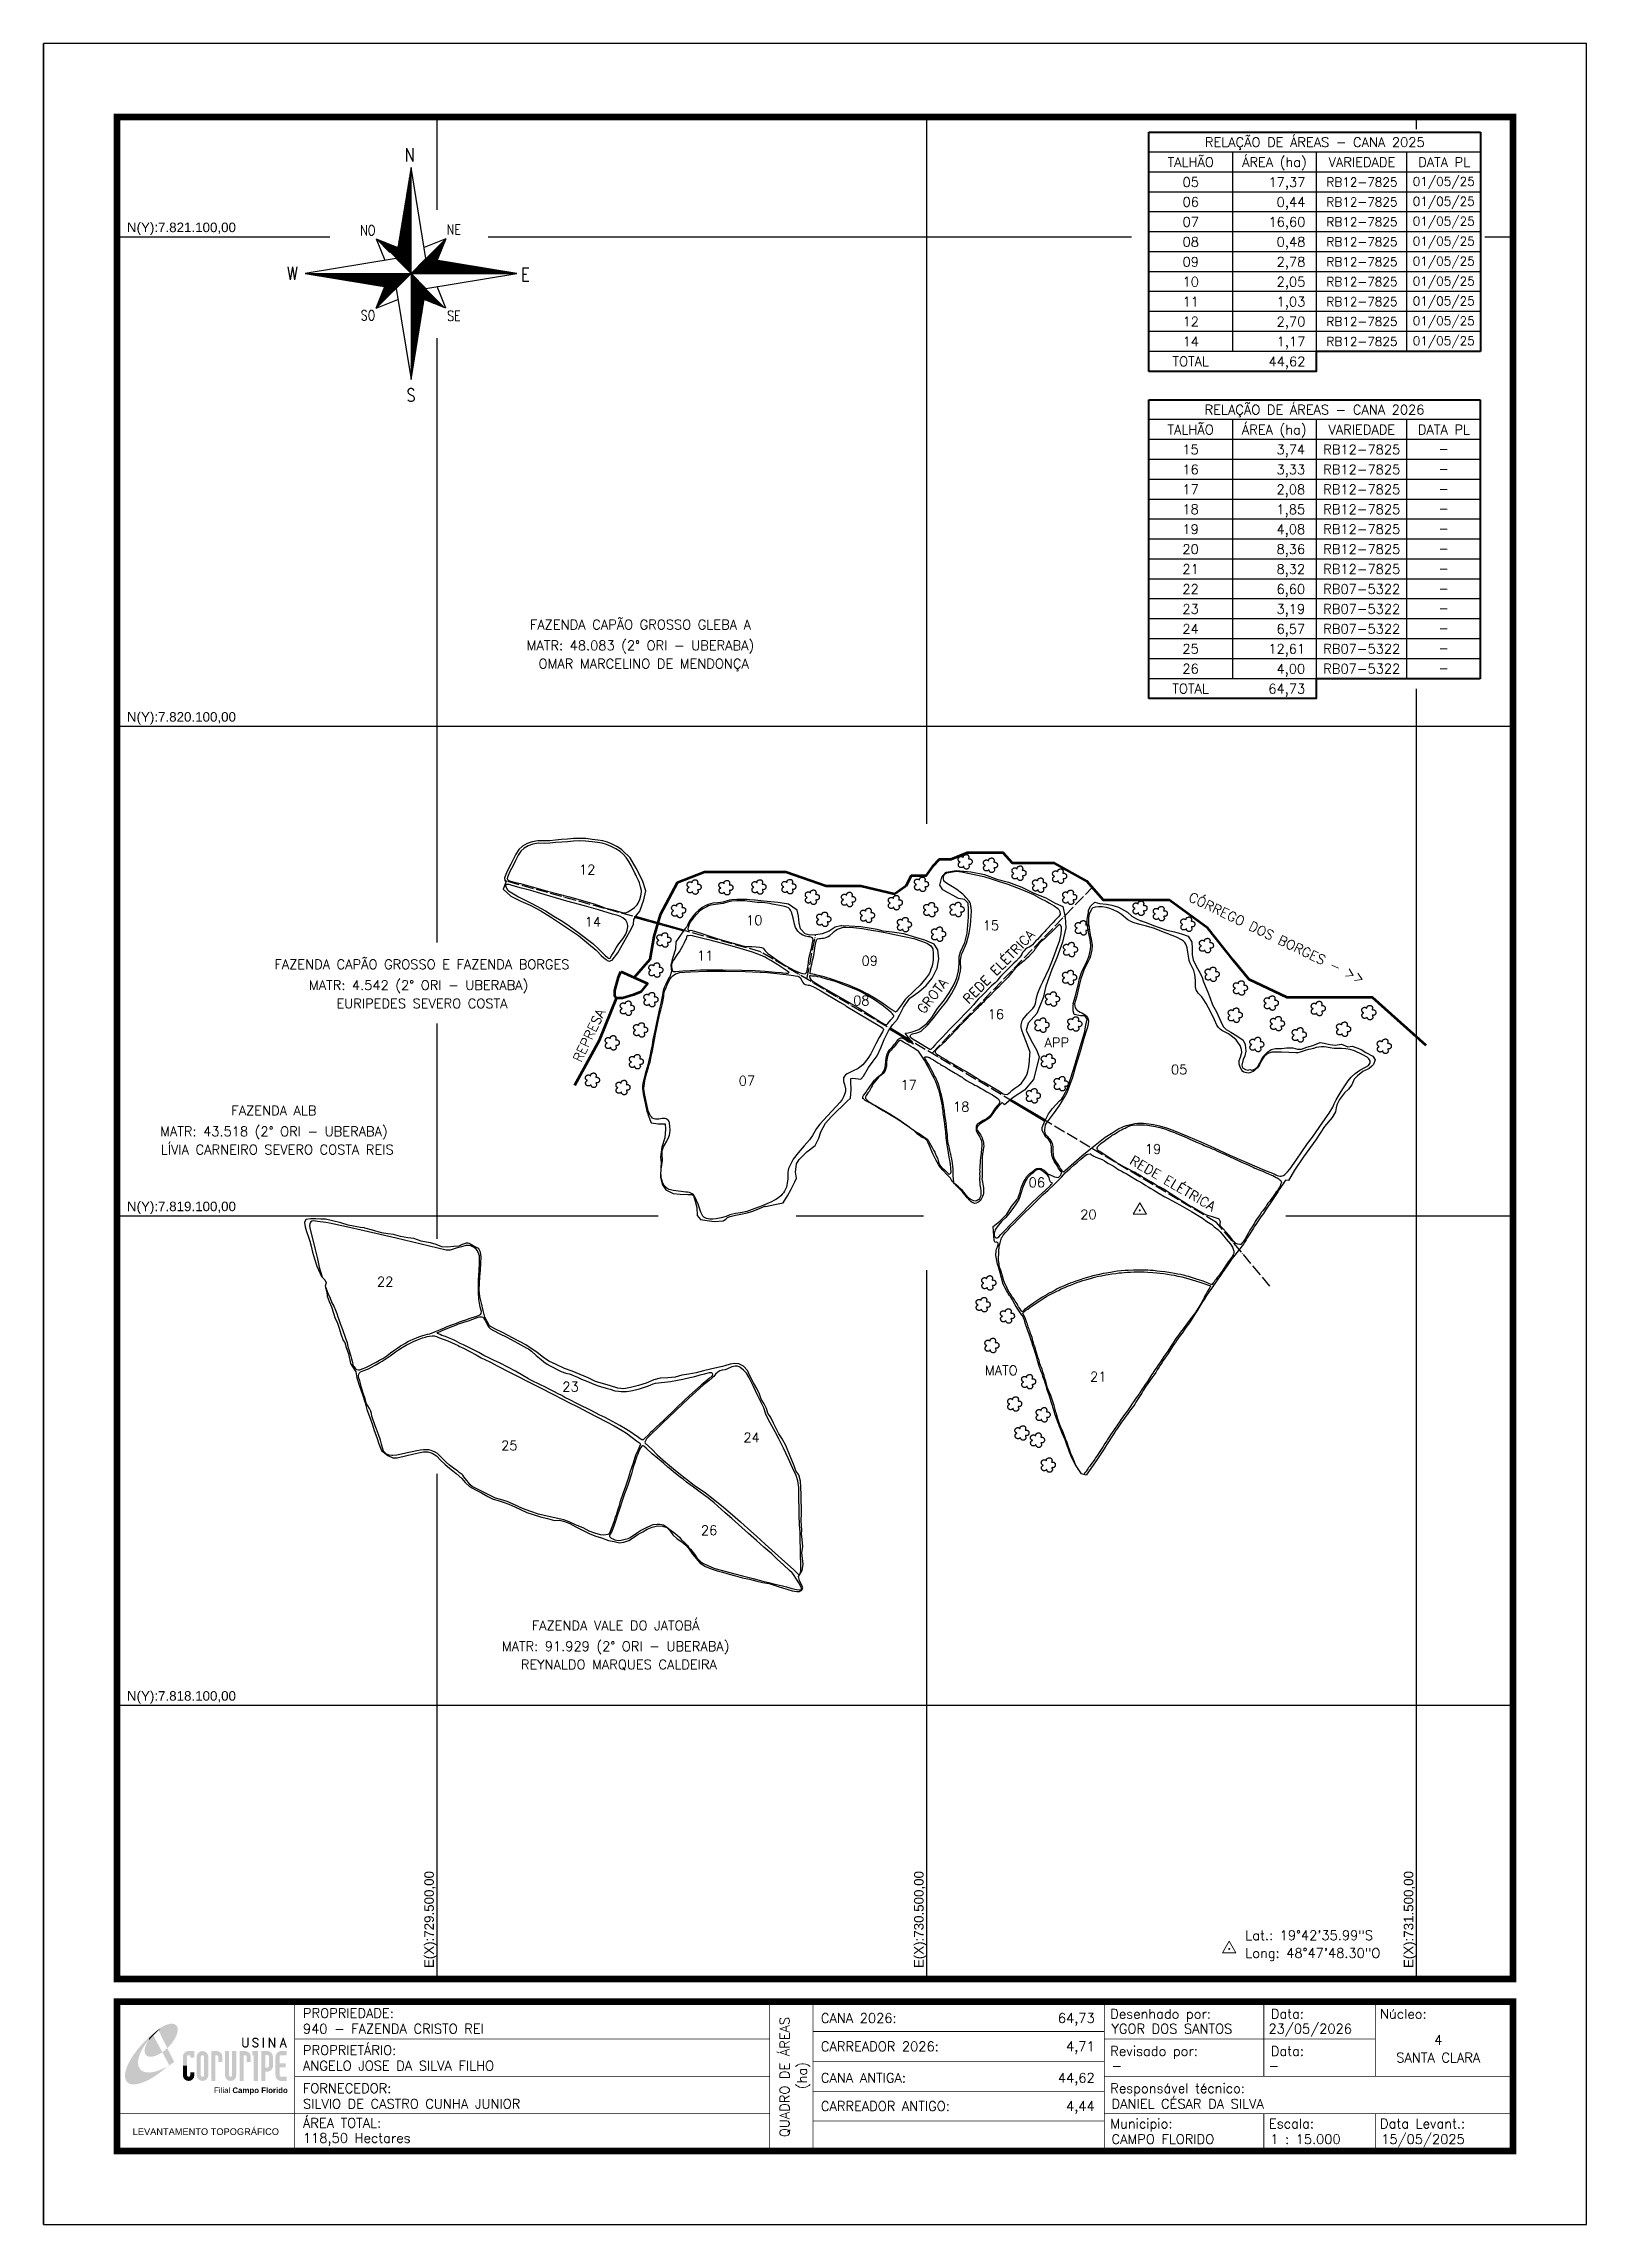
# Model space of a CAD drawing. Extents: x 728697 to 731847, y 7817040 to 7821495.
import ezdxf
from ezdxf.enums import TextEntityAlignment as Align

# ---------------------------------------------------------------- set-up
doc = ezdxf.new("R2010")
doc.units = 0
doc.header["$MEASUREMENT"] = 0
for name, pattern in [('ACAD_ISO04W100', [30, 24, -3, 0, -3]), ('CONTINUO', [0]), ('DASHDOTX2', [2, 1, -0.5, 0, -0.5]), ('LIN0', [0])]:
    doc.linetypes.add(name, pattern=pattern)
for name, color, linetype in [('0114000940', 1, 'Continuous'), ('0114000940005', 5, 'Continuous'), ('0114000940006', 5, 'Continuous'), ('0114000940007', 5, 'Continuous'), ('0114000940008', 5, 'Continuous'), ('0114000940009', 5, 'Continuous'), ('0114000940010', 5, 'Continuous'), ('0114000940011', 5, 'Continuous'), ('0114000940012', 5, 'Continuous'), ('0114000940014', 5, 'Continuous'), ('0114000940015', 5, 'Continuous'), ('0114000940016', 5, 'Continuous'), ('0114000940017', 5, 'Continuous'), ('0114000940018', 5, 'Continuous'), ('0114000940019', 5, 'Continuous'), ('0114000940020', 5, 'Continuous'), ('0114000940021', 5, 'Continuous'), ('0114000940022', 5, 'Continuous'), ('0114000940023', 5, 'Continuous'), ('0114000940024', 5, 'Continuous'), ('0114000940025', 5, 'Continuous'), ('0114000940026', 5, 'Continuous'), ('CURSOS_DAGUA', 5, 'Continuous'), ('GRID', 8, 'Continuous'), ('Margem', 5, 'Continuous'), ('MATO', 94, 'Continuous'), ('QUADRO_DE_AREAS_CANA_2026', 7, 'Continuous'), ('QUADRO_DE_AREAS_CANA_ANTIGA', 7, 'Continuous'), ('REDE_DE_LUZ', 6, 'DASHDOTX2'), ('SETA_NORTE', 3, 'Continuous'), ('TEXTO', 7, 'Continuous'), ('TXT_NUM_TALHAO', 7, 'Continuous')]:
    doc.layers.add(name, color=color, linetype=linetype)
doc.styles.add('ARIAL', font='arial.ttf')
doc.styles.add('ROMANS', font='romans', dxfattribs={"width": 0.75})
doc.styles.add('SIMPLEX', font='simplex', dxfattribs={"height": 0.2})
doc.styles.get("Standard").update_dxf_attribs({"font": 'arial.ttf'})

msp = doc.modelspace()

# ---------------------------------------------------------------- texts
at = {"layer": 'CURSOS_DAGUA', "linetype": 'Continuous', "style": 'SIMPLEX'}
for s, rotation, p in [('CÓRREGO DOS BORGES - >>', 334.3405, (731215.2, 7819668.1)), ('REPRESA', 64.4858, (729811, 7819469))]:
    msp.add_text(s, height=19.5, rotation=rotation, dxfattribs=at).set_placement(p, align=Align.MIDDLE_CENTER)
at = {"layer": 'GRID'}
for s, p in [('N(Y):7.821.100,00', (728867.5, 7821104.1)), ('N(Y):7.820.100,00', (728867.5, 7820104.1)), ('N(Y):7.819.100,00', (728867.5, 7819104.1)), ('N(Y):7.818.100,00', (728867.5, 7818104.1))]:
    msp.add_text(s, height=19.5, dxfattribs=at).set_placement(p, align=Align.BOTTOM_LEFT)
for s, p in [('E(X):729.500,00', (729500, 7817563.6)), ('E(X):730.500,00', (730500, 7817563.6)), ('E(X):731.500,00', (731500, 7817563.6))]:
    msp.add_text(s, height=19.5, rotation=90, dxfattribs=at).set_placement(p, align=Align.BOTTOM_LEFT)
at = {"layer": 'Margem', "color": 7, "linetype": 'Continuous', "lineweight": 9, "style": 'SIMPLEX'}
for s, p in [('PROPRIEDADE:', (729226.9, 7817481.4)), ('Desenhado por:', (730875.3, 7817479.9)), ('Data:', (731203.2, 7817479.9)), ('Núcleo:', (731426, 7817479.9)), ('PROPRIETÁRIO:', (729226.9, 7817405.8)), ('Revisado por:', (730875.3, 7817404)), ('Data:', (731203.2, 7817404)), ('FORNECEDOR:', (729226.9, 7817328)), ('Responsável técnico:', (730875.3, 7817328)), ('ÁREA TOTAL:', (729226.9, 7817257)), ('Municipio:', (730875.3, 7817255.8)), ('Escala:', (731199.3, 7817255.8)), ('Data Levant.:', (731426, 7817255.8))]:
    msp.add_text(s, height=19.5, dxfattribs=at).set_placement(p, align=Align.TOP_LEFT)
at = {"layer": 'Margem', "color": 7, "linetype": 'Continuous', "style": 'SIMPLEX'}
for s, p in [('QUADRO DE ÁREAS', (730210.4, 7817341.1)), ('(ha)', (730246, 7817344.1))]:
    msp.add_text(s, height=19.5, rotation=90, dxfattribs=at).set_placement(p, align=Align.MIDDLE_CENTER)
for s, p in [('CANA 2026:', (730284.4, 7817471.3)), ('940 - FAZENDA CRISTO REI', (729226.9, 7817449.6)), ('CARREADOR 2026:', (730284.4, 7817413.5)), ('YGOR DOS SANTOS', (730877.8, 7817449.6)), ('23/05/2026', (731198.3, 7817449.6)), ('ANGELO JOSE DA SILVA FILHO', (729226.9, 7817374)), ('CANA ANTIGA:', (730284.4, 7817349.3)), ('-', (730877.8, 7817374)), ('-', (731198.3, 7817374)), ('SILVIO DE CASTRO CUNHA JUNIOR', (729226.9, 7817296.2)), ('CARREADOR ANTIGO:', (730284.4, 7817291.5)), ('DANIEL CÉSAR DA SILVA', (730877.8, 7817296.2)), ('118,50 Hectares', (729226.9, 7817226.3)), ('CAMPO FLORIDO', (730877.8, 7817224)), ('1 : 15.000', (731201.9, 7817224)), ('15/05/2025', (731428.5, 7817224))]:
    msp.add_text(s, height=19.5, dxfattribs=at).set_placement(p, align=Align.TOP_LEFT)
for s, p in [('64,73', (730843.5, 7817471.3)), ('4,71', (730843.5, 7817413.5)), ('44,62', (730843.5, 7817349.3)), ('4,44', (730843.5, 7817291.5))]:
    msp.add_text(s, height=19.5, dxfattribs=at).set_placement(p, align=Align.TOP_RIGHT)
for s, p in [('4', (731545.1, 7817416.8)), ('SANTA CLARA', (731545.1, 7817380.8))]:
    msp.add_text(s, height=19.5, dxfattribs=at).set_placement(p, align=Align.MIDDLE_CENTER)
at = {"layer": 'Margem', "color": 7, "linetype": 'ByBlock'}
msp.add_text('LEVANTAMENTO TOPOGRÁFICO', height=13.5, dxfattribs=at).set_placement((729028.6, 7817229.6), align=Align.MIDDLE_CENTER)
at = {"layer": 'QUADRO_DE_AREAS_CANA_2026', "linetype": 'Continuous', "style": 'SIMPLEX'}
for s, p in [('RELAÇÃO DE ÁREAS - CANA 2026', (731292.4, 7820747.3)), ('TALHÃO', (731039.3, 7820706.6)), ('ÁREA (ha)', (731210.1, 7820706.6)), ('VARIEDADE', (731388.8, 7820706.6)), ('DATA PL', (731556.6, 7820706.6)), ('15', (731039.3, 7820665.9)), ('RB12-7825', (731388.8, 7820665.9)), ('16', (731039.3, 7820625.2)), ('RB12-7825', (731388.8, 7820625.2)), ('17', (731039.3, 7820584.5)), ('RB12-7825', (731388.8, 7820584.5)), ('18', (731039.3, 7820543.8)), ('RB12-7825', (731388.8, 7820543.8)), ('19', (731039.3, 7820503.1)), ('RB12-7825', (731388.8, 7820503.1)), ('20', (731039.3, 7820462.3)), ('RB12-7825', (731388.8, 7820462.3)), ('21', (731039.3, 7820421.6)), ('RB12-7825', (731388.8, 7820421.6)), ('22', (731039.3, 7820380.9)), ('RB07-5322', (731388.8, 7820380.9)), ('23', (731039.3, 7820340.2)), ('24', (731039.3, 7820299.5)), ('RB07-5322', (731388.8, 7820340.2)), ('RB07-5322', (731388.8, 7820299.5)), ('25', (731039.3, 7820258.8)), ('RB07-5322', (731388.8, 7820258.8)), ('26', (731039.3, 7820218.1)), ('RB07-5322', (731388.8, 7820218.1)), ('TOTAL', (731039.3, 7820177.4))]:
    msp.add_text(s, height=19.5, dxfattribs=at).set_placement(p, align=Align.MIDDLE_CENTER)
for s, p in [('3,74', (731273.2, 7820656.1)), ('3,33', (731273.2, 7820615.3)), ('2,08', (731273.2, 7820574.6)), ('1,85', (731273.2, 7820533.9)), ('4,08', (731273.2, 7820493.2)), ('8,36', (731273.2, 7820452.5)), ('8,32', (731273.2, 7820411.8)), ('6,60', (731273.2, 7820371.1)), ('3,19', (731273.2, 7820330.4)), ('6,57', (731273.2, 7820289.6)), ('12,61', (731273.2, 7820248.9)), ('4,00', (731273.2, 7820208.2)), ('64,73', (731273.2, 7820167.5))]:
    msp.add_text(s, height=19.5, dxfattribs=at).set_placement(p, align=Align.RIGHT)
at = {"layer": 'QUADRO_DE_AREAS_CANA_2026', "linetype": 'Continuous', "style": 'SIMPLEX', "width": 0.96}
for p in [(731555.9, 7820667.2), (731555.9, 7820626.5), (731555.9, 7820585.8), (731555.9, 7820545.1), (731555.9, 7820504.4), (731555.9, 7820463.7), (731555.9, 7820423), (731555.9, 7820382.2), (731555.9, 7820341.5), (731555.9, 7820300.8), (731555.9, 7820260.1), (731555.9, 7820219.4)]:
    msp.add_text('-', height=19.5, dxfattribs=at).set_placement(p, align=Align.MIDDLE_CENTER)
at = {"layer": 'QUADRO_DE_AREAS_CANA_ANTIGA', "linetype": 'Continuous', "style": 'SIMPLEX'}
for s, height, p in [('RELAÇÃO DE ÁREAS - CANA 2025', 19.5, (731292.8, 7821293.7)), ('TALHÃO', 19.5, (731039.6, 7821253)), ('ÁREA (ha)', 19.5, (731210.4, 7821253)), ('VARIEDADE', 19.5, (731389.2, 7821253)), ('DATA PL', 19.5, (731557, 7821253)), ('05', 19.5, (731039.6, 7821212.3)), ('RB12-7825', 18, (731389.2, 7821212.3)), ('01/05/25', 18, (731556.2, 7821213.6)), ('06', 19.5, (731039.6, 7821171.6)), ('RB12-7825', 18, (731389.2, 7821171.6)), ('01/05/25', 18, (731556.2, 7821172.9)), ('07', 19.5, (731039.6, 7821130.9)), ('RB12-7825', 18, (731389.2, 7821130.9)), ('01/05/25', 18, (731556.2, 7821132.2)), ('08', 19.5, (731039.6, 7821090.2)), ('RB12-7825', 18, (731389.2, 7821090.2)), ('01/05/25', 18, (731556.2, 7821091.5)), ('09', 19.5, (731039.6, 7821049.4)), ('RB12-7825', 18, (731389.2, 7821049.4)), ('01/05/25', 18, (731556.2, 7821050.8)), ('01/05/25', 18, (731556.2, 7821010)), ('10', 19.5, (731039.6, 7821008.7)), ('11', 19.5, (731039.6, 7820968)), ('RB12-7825', 18, (731389.2, 7821008.7)), ('RB12-7825', 18, (731389.2, 7820968)), ('01/05/25', 18, (731556.2, 7820969.3)), ('12', 19.5, (731039.6, 7820927.3)), ('RB12-7825', 18, (731389.2, 7820927.3)), ('01/05/25', 18, (731556.2, 7820928.6)), ('14', 19.5, (731039.6, 7820886.6)), ('RB12-7825', 18, (731389.2, 7820886.6)), ('01/05/25', 18, (731556.2, 7820887.9)), ('TOTAL', 19.5, (731039.6, 7820845.9))]:
    msp.add_text(s, height=height, dxfattribs=at).set_placement(p, align=Align.MIDDLE_CENTER)
for s, p in [('17,37', (731273.6, 7821202.4)), ('0,44', (731273.6, 7821161.7)), ('16,60', (731273.6, 7821121)), ('0,48', (731273.6, 7821080.3)), ('2,78', (731273.6, 7821039.6)), ('2,05', (731273.6, 7820998.9)), ('1,03', (731273.6, 7820958.2)), ('2,70', (731273.6, 7820917.5)), ('1,17', (731273.6, 7820876.7)), ('44,62', (731273.6, 7820836))]:
    msp.add_text(s, height=19.5, dxfattribs=at).set_placement(p, align=Align.RIGHT)
at = {"layer": 'REDE_DE_LUZ', "linetype": 'CONTINUO', "style": 'ROMANS'}
for rotation, p in [(45.9996, (730647.6, 7819609.3)), (329.755, (731002.9, 7819166.9))]:
    msp.add_text('REDE ELÉTRICA', height=19.5, rotation=rotation, dxfattribs=at).set_placement(p, align=Align.MIDDLE_CENTER)
at = {"layer": 'TEXTO', "linetype": 'Continuous', "style": 'SIMPLEX'}
for s, p in [('FAZENDA CAPÃO GROSSO GLEBA A ', (729922.7, 7820308.2)), ('MATR: 48.083 (2° ORI - UBERABA) ', (729922.7, 7820265.7)), ('OMAR MARCELINO DE MENDONÇA', (729922.7, 7820228.4)), ('FAZENDA CAPÃO GROSSO E FAZENDA BORGES', (729469.8, 7819614.2)), ('MATR: 4.542 (2° ORI - UBERABA) ', (729469.8, 7819571.6)), ('EURIPEDES SEVERO COSTA', (729469.8, 7819534.3)), ('APP', (730766.1, 7819454.5)), ('MATR: 43.518 (2° ORI - UBERABA) ', (729174.3, 7819273)), ('FAZENDA ALB ', (729174.3, 7819315.6)), ('LÍVIA CARNEIRO SEVERO COSTA REIS', (729174.3, 7819235.7)), ('MATO', (730652.7, 7818784.7)), ('FAZENDA VALE DO JATOBÁ ', (729872, 7818263.6)), ('MATR: 91.929 (2° ORI - UBERABA) ', (729872, 7818221.1)), ('REYNALDO MARQUES CALDEIRA', (729872, 7818183.8))]:
    msp.add_text(s, height=19.5, dxfattribs=at).set_placement(p, align=Align.MIDDLE_CENTER)
msp.add_text('GROTA', height=19.5, rotation=51.7882, dxfattribs=at).set_placement((730512.2, 7819549.7), align=Align.MIDDLE_CENTER)
at = {"layer": 'TEXTO', "linetype": 'ByBlock', "style": 'SIMPLEX'}
for s, p in [('Lat.: 19°42\'35.99"S', (731151, 7817620.9, 985.2)), ('Long: 48°47\'48.30"O', (731151, 7817584.7, 985.2))]:
    msp.add_text(s, height=19.5, dxfattribs=at).set_placement(p)
at = {"layer": 'TXT_NUM_TALHAO', "linetype": 'ByBlock', "style": 'ROMANS'}
for s, p in [('12', (729790.4, 7819798)), ('14', (729802.2, 7819691.3)), ('10', (730131.7, 7819694.5)), ('11', (730031.5, 7819622.3)), ('09', (730367.4, 7819611.9)), ('08', (730350.3, 7819530.4)), ('07', (730116.6, 7819366.6)), ('05', (730999.3, 7819389.5)), ('06', (730708.6, 7819158.9))]:
    msp.add_text(s, height=19.5, dxfattribs=at).set_placement(p)
for s, p in [('15', (730631.6, 7819678.1)), ('16', (730641.6, 7819496.6)), ('17', (730463.7, 7819352.3)), ('18', (730570.8, 7819307.8)), ('19', (730962.7, 7819221.3)), ('20', (730830.7, 7819087.5)), ('22', (729394.8, 7818950.4)), ('23', (729773.2, 7818735.8)), ('21', (730850.7, 7818756.4)), ('25', (729648.2, 7818615.7)), ('24', (730142.9, 7818632.1)), ('26', (730056.1, 7818442.4))]:
    msp.add_text(s, height=19.5, dxfattribs=at).set_placement(p, align=Align.BOTTOM_CENTER)

# ---------------------------------------------------------------- blocks, each defined once
blk = doc.blocks.new('mato')
at = {"layer": 'MATO', "color": 94, "linetype": 'CONTINUO'}
blk.add_lwpolyline([(734601.6, 7824194.7), (734600.8, 7824194.1), (734600, 7824193.3), (734599.1, 7824192.6), (734598, 7824192.3), (734596.9, 7824192.2), (734595.8, 7824192.2), (734594.9, 7824192.4), (734594.2, 7824192.7), (734593.5, 7824193.1), (734592.9, 7824193.6), (734592.3, 7824194.1), (734591.8, 7824194.7), (734591.5, 7824195.3), (734591.3, 7824195.9), (734591.2, 7824196.6), (734591, 7824197.5), (734591, 7824198.4), (734591, 7824199.3), (734591.2, 7824200), (734591.5, 7824200.5), (734591.9, 7824201), (734592.1, 7824201.5), (734592.4, 7824201.9), (734592.8, 7824202.3), (734594.2, 7824203.2), (734594.7, 7824203.6), (734594.5, 7824203.7), (734593.5, 7824204), (734593.1, 7824204.2), (734592.7, 7824204.5), (734592.3, 7824204.9), (734591.8, 7824205.6), (734591.3, 7824206.3), (734590.9, 7824207.1), (734590.7, 7824208), (734590.6, 7824208.8), (734590.7, 7824209.7), (734590.9, 7824210.7), (734591.3, 7824211.6), (734591.7, 7824212.4), (734592, 7824212.8), (734592.3, 7824213.1), (734592.7, 7824213.4), (734593.3, 7824213.8), (734593.9, 7824214.2), (734594.6, 7824214.5), (734595.3, 7824214.7), (734596, 7824214.8), (734596.6, 7824214.8), (734597.2, 7824214.8), (734597.8, 7824214.7), (734598.2, 7824214.6), (734598.7, 7824214.4), (734599.1, 7824214.3), (734599.5, 7824214), (734600, 7824213.4), (734600.5, 7824213), (734600.9, 7824212.8), (734601.1, 7824213.4), (734601.2, 7824214.2), (734601.3, 7824215.1), (734601.4, 7824215.5), (734601.5, 7824215.8), (734602, 7824216.5), (734602.3, 7824217), (734602.7, 7824217.4), (734603.2, 7824217.6), (734603.7, 7824217.8), (734604.3, 7824218), (734605.3, 7824218.4), (734605.8, 7824218.6), (734606.3, 7824218.7), (734606.9, 7824218.8), (734607.5, 7824218.8), (734608, 7824218.8), (734608.6, 7824218.7), (734609.1, 7824218.6), (734609.5, 7824218.4), (734610, 7824218.1), (734610.4, 7824217.9), (734610.7, 7824217.6), (734611, 7824217.2), (734611.3, 7824216.8), (734611.7, 7824216.3), (734611.9, 7824215.7), (734612.2, 7824215.1), (734612.4, 7824214.6), (734612.5, 7824214), (734612.5, 7824213.3), (734612.2, 7824212.1), (734611.9, 7824210.9), (734611.7, 7824210), (734612.4, 7824209.8), (734613.2, 7824209.9), (734614.1, 7824210), (734614.7, 7824209.9), (734615.4, 7824209.8), (734616, 7824209.5), (734616.6, 7824209.1), (734617.3, 7824208.6), (734617.8, 7824208.1), (734618.2, 7824207.9), (734618.6, 7824207.5), (734618.8, 7824207), (734619, 7824205.5), (734619.1, 7824203.9), (734619.1, 7824202.4), (734618.8, 7824201.5), (734618.4, 7824200.9), (734618, 7824200.3), (734617.5, 7824199.8), (734617, 7824199.3), (734616.5, 7824199), (734615.7, 7824198.7), (734614.9, 7824198.5), (734614.1, 7824198.3), (734613.3, 7824198.6), (734612.6, 7824198.7), (734612.1, 7824198.5), (734612.3, 7824197.3), (734613.2, 7824194.3), (734613.1, 7824193.5), (734613, 7824192.9), (734612.3, 7824191.8), (734611.9, 7824191.2), (734611.4, 7824190.7), (734611, 7824190.3), (734610.6, 7824189.9), (734610.1, 7824189.6), (734609.5, 7824189.4), (734608.8, 7824189.2), (734608.2, 7824189.2), (734607.5, 7824189.1), (734606.8, 7824189.2), (734605.7, 7824189.3), (734605.3, 7824189.5), (734604.8, 7824189.7), (734604.2, 7824190.1), (734603.7, 7824190.7), (734603.2, 7824191.3), (734602.7, 7824191.7), (734602.3, 7824192.2), (734602, 7824192.7), (734601.9, 7824194.3), (734601.7, 7824195)], dxfattribs=at)
blk = doc.blocks.new('A$C309442C0')
at = {"layer": 'SETA_NORTE', "linetype": 'Continuous'}
h = blk.add_hatch(dxfattribs=at)
h.set_pattern_fill('ANSI31', color=256, scale=0.1375, angle=-90, style=0)
h.set_pattern_definition([(315, (-215853.3434, 13873.16845), (0.3086963042, 0.3086963042), [])])
h.paths.add_polyline_path([(73.5, 97.4), (74.7, 104.9), (60, 110.8)])
h = blk.add_hatch(dxfattribs=at)
h.set_pattern_fill('ANSI31', color=256, scale=0.1375, angle=180, style=0)
h.set_pattern_definition([(225, (13869.59828, 216024.21475), (0.3086963042, -0.3086963042), [])])
h.paths.add_polyline_path([(93.8, 97.4), (101.4, 96.2), (107.3, 110.8)])
h = blk.add_hatch(dxfattribs=at)
h.set_pattern_fill('ANSI31', color=256, scale=0.1375, style=0)
h.set_pattern_definition([(45, (-13702.2971, -215849.77324), (-0.3086963042, 0.3086963042), [])])
h.paths.add_polyline_path([(73.5, 77), (65.9, 78.3), (60, 63.6)])
h = blk.add_hatch(dxfattribs=at)
h.set_pattern_fill('ANSI31', color=256, scale=0.1375, angle=90, style=0)
h.set_pattern_definition([(135, (216020.6446, -13698.72693), (-0.3086963042, -0.3086963042), [])])
h.paths.add_polyline_path([(93.8, 77), (92.6, 69.5), (107.3, 63.6)])
for p, q in [((81.6, 146.8), (83.7, 148.9)), ((81.7, 147.6), (83.7, 149.5)), ((81.8, 148.3), (83.7, 150.1)), ((82, 149.1), (83.7, 150.8)), ((82.1, 149.9), (83.7, 151.4)), ((82.2, 150.6), (83.7, 152.1)), ((82.3, 151.4), (83.7, 152.7)), ((82.5, 152.2), (83.7, 153.3)), ((82.6, 152.9), (83.7, 154)), ((82.7, 153.7), (83.7, 154.6)), ((82.9, 154.4), (83.7, 155.2)), ((83, 155.2), (83.7, 155.9)), ((83.1, 156), (83.7, 156.5)), ((83.2, 156.7), (83.7, 157.2)), ((83.4, 157.5), (83.7, 157.8)), ((83.5, 158.3), (83.7, 158.4)), ((83.6, 159), (83.7, 159.1)), ((78.7, 129.3), (83.7, 134.2)), ((78.8, 130), (83.7, 134.9)), ((79, 130.8), (83.7, 135.5)), ((79.1, 131.6), (83.7, 136.1)), ((79.2, 132.3), (83.7, 136.8)), ((79.3, 133.1), (83.7, 137.4)), ((79.5, 133.8), (83.7, 138)), ((79.6, 134.6), (83.7, 138.7)), ((79.7, 135.4), (83.7, 139.3)), ((79.8, 136.1), (83.7, 140)), ((80, 136.9), (83.7, 140.6)), ((80.1, 137.7), (83.7, 141.2)), ((80.2, 138.4), (83.7, 141.9)), ((80.3, 139.2), (83.7, 142.5)), ((80.5, 139.9), (83.7, 143.1)), ((80.6, 140.7), (83.7, 143.8)), ((80.7, 141.5), (83.7, 144.4)), ((80.8, 142.2), (83.7, 145)), ((81, 143), (83.7, 145.7)), ((81.1, 143.8), (83.7, 146.3)), ((81.2, 144.5), (83.7, 147)), ((81.3, 145.3), (83.7, 147.6)), ((81.5, 146.1), (83.7, 148.2)), ((75.7, 111), (83.7, 118.9)), ((75.8, 111.7), (83.7, 119.6)), ((75.9, 112.5), (83.7, 120.2)), ((76.1, 113.3), (83.7, 120.8)), ((76.2, 114), (83.7, 121.5)), ((76.3, 114.8), (83.7, 122.1)), ((76.4, 115.5), (83.7, 122.8)), ((76.6, 116.3), (83.7, 123.4)), ((76.7, 117.1), (83.7, 124)), ((76.8, 117.8), (83.7, 124.7)), ((76.9, 118.6), (83.7, 125.3)), ((77.1, 119.4), (83.7, 125.9)), ((77.2, 120.1), (83.7, 126.6)), ((77.3, 120.9), (83.7, 127.2)), ((77.4, 121.6), (83.7, 127.8)), ((77.6, 122.4), (83.7, 128.5)), ((77.7, 123.2), (83.7, 129.1)), ((77.8, 123.9), (83.7, 129.8)), ((78, 124.7), (83.7, 130.4)), ((78.1, 125.5), (83.7, 131)), ((78.2, 126.2), (83.7, 131.7)), ((78.3, 127), (83.7, 132.3)), ((78.5, 127.7), (83.7, 132.9)), ((78.6, 128.5), (83.7, 133.6)), ((60, 110.8), (74.7, 104.9)), ((60, 110.8), (65.9, 96.2)), ((73.5, 97.3), (83.7, 107.5)), ((73.6, 98), (83.7, 108.1)), ((73.7, 98.8), (83.7, 108.7)), ((73.8, 99.5), (83.7, 109.4)), ((73.8, 97), (83.7, 106.8)), ((73.9, 100.3), (83.7, 110)), ((74.1, 101.1), (83.7, 110.6)), ((74.2, 101.8), (83.7, 111.3)), ((74.2, 96.7), (83.7, 106.2)), ((74.3, 102.6), (83.7, 111.9)), ((74.4, 103.3), (83.7, 112.6)), ((74.5, 96.4), (83.7, 105.6)), ((74.6, 104.1), (83.7, 113.2)), ((74.7, 104.9), (83.7, 113.8)), ((74.8, 105.6), (83.7, 114.5)), ((74.8, 96.1), (83.7, 104.9)), ((74.9, 106.4), (83.7, 115.1)), ((75.1, 107.2), (83.7, 115.7)), ((75.1, 95.7), (83.7, 104.3)), ((75.2, 107.9), (83.7, 116.4)), ((75.3, 108.7), (83.7, 117)), ((75.4, 109.4), (83.7, 117.7)), ((75.6, 110.2), (83.7, 118.3)), ((107.3, 110.8), (92.6, 104.9)), ((107.3, 110.8), (101.4, 96.2)), ((75.4, 95.4), (83.7, 103.6)), ((75.8, 95.1), (83.7, 103)), ((76.1, 94.8), (83.7, 102.4)), ((76.4, 94.5), (83.7, 101.7)), ((76.7, 94.2), (83.7, 101.1)), ((77, 93.8), (83.7, 100.5)), ((77.4, 93.5), (83.7, 99.8)), ((77.7, 93.2), (83.7, 99.2)), ((78, 92.9), (83.7, 98.5)), ((78.3, 92.6), (83.7, 97.9)), ((78.6, 92.2), (83.7, 97.3)), ((78.9, 91.9), (83.7, 96.6)), ((79.3, 91.6), (83.7, 96)), ((79.6, 91.3), (83.7, 95.4)), ((79.9, 91), (83.7, 94.7)), ((80.2, 90.7), (83.7, 94.1)), ((80.5, 90.3), (83.7, 93.4)), ((80.9, 90), (83.7, 92.8)), ((81.2, 89.7), (83.7, 92.2)), ((81.5, 89.4), (83.7, 91.5)), ((81.8, 89.1), (83.7, 90.9)), ((82.1, 88.7), (83.7, 90.3)), ((82.4, 88.4), (83.7, 89.6)), ((83.8, 87.2), (94, 97.4)), ((84.4, 87.2), (94.5, 97.3)), ((85.1, 87.2), (95.1, 97.2)), ((85.7, 87.2), (95.6, 97.1)), ((86.3, 87.2), (96.2, 97)), ((87, 87.2), (96.7, 96.9)), ((87.6, 87.2), (97.2, 96.9)), ((88.3, 87.2), (97.8, 96.8)), ((88.9, 87.2), (98.3, 96.7)), ((89.5, 87.2), (98.9, 96.6)), ((90.2, 87.2), (99.4, 96.5)), ((90.8, 87.2), (100, 96.4)), ((91.4, 87.2), (100.5, 96.3)), ((92.1, 87.2), (101.1, 96.2)), ((92.7, 87.2), (101.6, 96.1)), ((93.4, 87.2), (102.2, 96)), ((94, 87.2), (102.7, 96)), ((94.6, 87.2), (103.3, 95.9)), ((95.3, 87.2), (103.8, 95.8)), ((95.9, 87.2), (104.4, 95.7)), ((96.5, 87.2), (104.9, 95.6)), ((97.2, 87.2), (105.5, 95.5)), ((97.8, 87.2), (106, 95.4)), ((98.4, 87.2), (106.5, 95.3)), ((99.1, 87.2), (107.1, 95.2)), ((99.7, 87.2), (107.6, 95.1)), ((100.4, 87.2), (108.2, 95.1)), ((101, 87.2), (108.7, 95)), ((101.6, 87.2), (109.3, 94.9)), ((102.3, 87.2), (109.8, 94.8)), ((102.9, 87.2), (110.4, 94.7)), ((103.5, 87.2), (110.9, 94.6)), ((104.2, 87.2), (111.5, 94.5)), ((104.8, 87.2), (112, 94.4)), ((105.5, 87.2), (112.6, 94.3)), ((106.1, 87.2), (113.1, 94.2)), ((106.7, 87.2), (113.7, 94.1)), ((107.4, 87.2), (114.2, 94.1)), ((108, 87.2), (114.8, 94)), ((108.6, 87.2), (115.3, 93.9)), ((109.3, 87.2), (115.8, 93.8)), ((109.9, 87.2), (116.4, 93.7)), ((110.6, 87.2), (116.9, 93.6)), ((111.2, 87.2), (117.5, 93.5)), ((111.8, 87.2), (118, 93.4)), ((112.5, 87.2), (118.6, 93.3)), ((113.1, 87.2), (119.1, 93.2)), ((113.7, 87.2), (119.7, 93.2)), ((114.4, 87.2), (120.2, 93.1)), ((115, 87.2), (120.8, 93)), ((115.6, 87.2), (121.3, 92.9)), ((116.3, 87.2), (121.9, 92.8)), ((116.9, 87.2), (122.4, 92.7)), ((117.6, 87.2), (123, 92.6)), ((118.2, 87.2), (123.5, 92.5)), ((118.8, 87.2), (124, 92.4)), ((119.5, 87.2), (124.6, 92.3)), ((120.1, 87.2), (125.1, 92.3)), ((120.7, 87.2), (125.7, 92.2)), ((121.4, 87.2), (126.2, 92.1)), ((122, 87.2), (126.8, 92)), ((122.7, 87.2), (127.3, 91.9)), ((123.3, 87.2), (127.9, 91.8)), ((123.9, 87.2), (128.4, 91.7)), ((124.6, 87.2), (129, 91.6)), ((125.2, 87.2), (129.5, 91.5)), ((125.8, 87.2), (130.1, 91.4)), ((126.5, 87.2), (130.6, 91.4)), ((127.1, 87.2), (131.2, 91.3)), ((127.8, 87.2), (131.7, 91.2)), ((128.4, 87.2), (132.3, 91.1)), ((129, 87.2), (132.8, 91)), ((129.7, 87.2), (133.3, 90.9)), ((130.3, 87.2), (133.9, 90.8)), ((130.9, 87.2), (134.4, 90.7)), ((131.6, 87.2), (135, 90.6)), ((132.2, 87.2), (135.5, 90.5)), ((132.8, 87.2), (136.1, 90.5)), ((133.5, 87.2), (136.6, 90.4)), ((134.1, 87.2), (137.2, 90.3)), ((134.8, 87.2), (137.7, 90.2)), ((135.4, 87.2), (138.3, 90.1)), ((136, 87.2), (138.8, 90)), ((136.7, 87.2), (139.4, 89.9)), ((137.3, 87.2), (139.9, 89.8)), ((137.9, 87.2), (140.5, 89.7)), ((138.6, 87.2), (141, 89.6)), ((139.2, 87.2), (141.6, 89.6)), ((139.9, 87.2), (142.1, 89.5)), ((140.5, 87.2), (142.6, 89.4)), ((141.1, 87.2), (143.2, 89.3)), ((141.8, 87.2), (143.7, 89.2)), ((142.4, 87.2), (144.3, 89.1)), ((11.8, 87.2), (11.8, 87.2)), ((12.3, 87.1), (12.4, 87.2)), ((12.9, 87), (13.1, 87.2)), ((13.4, 86.9), (13.7, 87.2)), ((14, 86.8), (14.4, 87.2)), ((14.5, 86.7), (15, 87.2)), ((15.1, 86.6), (15.6, 87.2)), ((15.6, 86.6), (16.3, 87.2)), ((16.2, 86.5), (16.9, 87.2)), ((16.7, 86.4), (17.5, 87.2)), ((17.2, 86.3), (18.2, 87.2)), ((17.8, 86.2), (18.8, 87.2)), ((18.3, 86.1), (19.5, 87.2)), ((18.9, 86), (20.1, 87.2)), ((19.4, 85.9), (20.7, 87.2)), ((20, 85.8), (21.4, 87.2)), ((20.5, 85.7), (22, 87.2)), ((21.1, 85.7), (22.6, 87.2)), ((21.6, 85.6), (23.3, 87.2)), ((22.2, 85.5), (23.9, 87.2)), ((22.7, 85.4), (24.6, 87.2)), ((23.3, 85.3), (25.2, 87.2)), ((23.8, 85.2), (25.8, 87.2)), ((24.4, 85.1), (26.5, 87.2)), ((24.9, 85), (27.1, 87.2)), ((25.5, 84.9), (27.7, 87.2)), ((26, 84.8), (28.4, 87.2)), ((26.5, 84.8), (29, 87.2)), ((27.1, 84.7), (29.6, 87.2)), ((27.6, 84.6), (30.3, 87.2)), ((28.2, 84.5), (30.9, 87.2)), ((28.7, 84.4), (31.6, 87.2)), ((29.3, 84.3), (32.2, 87.2)), ((29.8, 84.2), (32.8, 87.2)), ((30.4, 84.1), (33.5, 87.2)), ((30.9, 84), (34.1, 87.2)), ((31.5, 83.9), (34.7, 87.2)), ((32, 83.9), (35.4, 87.2)), ((32.6, 83.8), (36, 87.2)), ((33.1, 83.7), (36.7, 87.2)), ((33.7, 83.6), (37.3, 87.2)), ((34.2, 83.5), (37.9, 87.2)), ((34.7, 83.4), (38.6, 87.2)), ((35.3, 83.3), (39.2, 87.2)), ((35.8, 83.2), (39.8, 87.2)), ((36.4, 83.1), (40.5, 87.2)), ((36.9, 83), (41.1, 87.2)), ((37.5, 83), (41.8, 87.2)), ((38, 82.9), (42.4, 87.2)), ((38.6, 82.8), (43, 87.2)), ((39.1, 82.7), (43.7, 87.2)), ((39.7, 82.6), (44.3, 87.2)), ((40.2, 82.5), (44.9, 87.2)), ((40.8, 82.4), (45.6, 87.2)), ((41.3, 82.3), (46.2, 87.2)), ((41.9, 82.2), (46.8, 87.2)), ((42.4, 82.1), (47.5, 87.2)), ((43, 82.1), (48.1, 87.2)), ((43.5, 82), (48.8, 87.2)), ((44, 81.9), (49.4, 87.2)), ((44.6, 81.8), (50, 87.2)), ((45.1, 81.7), (50.7, 87.2)), ((45.7, 81.6), (51.3, 87.2)), ((46.2, 81.5), (51.9, 87.2)), ((46.8, 81.4), (52.6, 87.2)), ((47.3, 81.3), (53.2, 87.2)), ((47.9, 81.2), (53.9, 87.2)), ((48.4, 81.2), (54.5, 87.2)), ((49, 81.1), (55.1, 87.2)), ((49.5, 81), (55.8, 87.2)), ((50.1, 80.9), (56.4, 87.2)), ((50.6, 80.8), (57, 87.2)), ((51.2, 80.7), (57.7, 87.2)), ((51.7, 80.6), (58.3, 87.2)), ((52.3, 80.5), (59, 87.2)), ((52.8, 80.4), (59.6, 87.2)), ((53.3, 80.3), (60.2, 87.2)), ((53.9, 80.3), (60.9, 87.2)), ((54.4, 80.2), (61.5, 87.2)), ((55, 80.1), (62.1, 87.2)), ((55.5, 80), (62.8, 87.2)), ((56.1, 79.9), (63.4, 87.2)), ((56.6, 79.8), (64, 87.2)), ((57.2, 79.7), (64.7, 87.2)), ((57.7, 79.6), (65.3, 87.2)), ((58.3, 79.5), (66, 87.2)), ((58.8, 79.4), (66.6, 87.2)), ((59.4, 79.4), (67.2, 87.2)), ((59.9, 79.3), (67.9, 87.2)), ((83.7, 87.2), (60, 63.6)), ((60, 63.6), (65.9, 78.3)), ((60.5, 79.2), (68.5, 87.2)), ((61, 79.1), (69.1, 87.2)), ((61.5, 79), (69.8, 87.2)), ((62.1, 78.9), (70.4, 87.2)), ((62.6, 78.8), (71.1, 87.2)), ((63.2, 78.7), (71.7, 87.2)), ((63.7, 78.6), (72.3, 87.2)), ((64.3, 78.5), (73, 87.2)), ((64.8, 78.4), (73.6, 87.2)), ((65.4, 78.4), (74.2, 87.2)), ((65.9, 78.3), (74.9, 87.2)), ((66.5, 78.2), (75.5, 87.2)), ((67, 78.1), (76.2, 87.2)), ((67.6, 78), (76.8, 87.2)), ((68.1, 77.9), (77.4, 87.2)), ((68.7, 77.8), (78.1, 87.2)), ((69.2, 77.7), (78.7, 87.2)), ((69.8, 77.6), (79.3, 87.2)), ((70.3, 77.5), (80, 87.2)), ((70.8, 77.5), (80.6, 87.2)), ((71.4, 77.4), (81.2, 87.2)), ((71.9, 77.3), (81.9, 87.2)), ((72.5, 77.2), (82.5, 87.2)), ((73, 77.1), (83.2, 87.2)), ((82.8, 88.1), (83.7, 89)), ((83.1, 87.8), (83.7, 88.4)), ((83.4, 87.5), (83.7, 87.7)), ((83.7, 87.1), (83.7, 87.1)), ((83.7, 86.4), (84, 86.8)), ((83.7, 85.8), (84.4, 86.5)), ((83.7, 85.2), (84.7, 86.2)), ((83.7, 84.5), (85, 85.9)), ((83.7, 83.9), (85.3, 85.6)), ((83.7, 83.3), (85.6, 85.2)), ((83.7, 82.6), (86, 84.9)), ((83.7, 82), (86.3, 84.6)), ((83.7, 81.3), (86.6, 84.3)), ((83.7, 80.7), (86.9, 84)), ((83.7, 80.1), (87.2, 83.6)), ((83.7, 79.4), (87.5, 83.3)), ((83.7, 78.8), (87.9, 83)), ((83.7, 78.2), (88.2, 82.7)), ((83.7, 77.5), (88.5, 82.4)), ((83.7, 76.9), (88.8, 82.1)), ((83.7, 76.2), (89.1, 81.7)), ((83.7, 75.6), (89.5, 81.4)), ((83.7, 75), (89.8, 81.1)), ((83.7, 74.3), (90.1, 80.8)), ((83.7, 73.7), (90.4, 80.5)), ((83.7, 73.1), (90.7, 80.1)), ((83.7, 72.4), (91, 79.8)), ((83.7, 71.8), (91.4, 79.5)), ((83.7, 71.2), (91.7, 79.2)), ((83.7, 70.5), (92, 78.9)), ((83.7, 69.9), (92.3, 78.5)), ((83.7, 69.2), (92.6, 78.2)), ((83.7, 68.6), (93, 77.9)), ((83.7, 68), (93.3, 77.6)), ((83.7, 67.3), (93.6, 77.3)), ((83.7, 66.7), (93.8, 76.9)), ((83.7, 66.1), (93.7, 76.1)), ((83.7, 65.4), (93.6, 75.3)), ((83.7, 64.8), (93.4, 74.6)), ((107.3, 63.6), (101.4, 78.3)), ((143, 87.2), (144.8, 89)), ((143.7, 87.2), (145.4, 88.9)), ((144.3, 87.2), (145.9, 88.8)), ((144.9, 87.2), (146.5, 88.7)), ((145.6, 87.2), (147, 88.7)), ((146.2, 87.2), (147.6, 88.6)), ((146.9, 87.2), (148.1, 88.5)), ((147.5, 87.2), (148.7, 88.4)), ((148.1, 87.2), (149.2, 88.3)), ((148.8, 87.2), (149.8, 88.2)), ((149.4, 87.2), (150.3, 88.1)), ((150, 87.2), (150.8, 88)), ((150.7, 87.2), (151.4, 87.9)), ((151.3, 87.2), (151.9, 87.8)), ((152, 87.2), (152.5, 87.8)), ((152.6, 87.2), (153, 87.7)), ((153.2, 87.2), (153.6, 87.6)), ((153.9, 87.2), (154.1, 87.5)), ((154.5, 87.2), (154.7, 87.4)), ((155.1, 87.2), (155.2, 87.3)), ((60, 63.6), (74.7, 69.5)), ((83.7, 64.1), (93.3, 73.8)), ((83.7, 63.5), (93.2, 73)), ((83.7, 62.9), (93.1, 72.3)), ((83.7, 62.2), (92.9, 71.5)), ((83.7, 61.6), (92.8, 70.8)), ((83.7, 61), (92.7, 70)), ((83.7, 60.3), (92.6, 69.2)), ((83.7, 59.7), (92.4, 68.5)), ((83.7, 59), (92.3, 67.7)), ((83.7, 58.4), (92.2, 66.9)), ((83.7, 57.8), (92.1, 66.2)), ((83.7, 57.1), (91.9, 65.4)), ((83.7, 56.5), (91.8, 64.7)), ((83.7, 55.9), (91.7, 63.9)), ((83.7, 55.2), (91.6, 63.1)), ((83.7, 54.6), (91.4, 62.4)), ((83.7, 54), (91.3, 61.6)), ((83.7, 53.3), (91.2, 60.8)), ((83.7, 52.7), (91.1, 60.1)), ((107.3, 63.6), (92.6, 69.5)), ((83.7, 52), (90.9, 59.3)), ((83.7, 51.4), (90.8, 58.6)), ((83.7, 50.8), (90.7, 57.8)), ((83.7, 50.1), (90.5, 57)), ((83.7, 49.5), (90.4, 56.3)), ((83.7, 48.9), (90.3, 55.5)), ((83.7, 48.2), (90.2, 54.7)), ((83.7, 47.6), (90, 54)), ((83.7, 46.9), (89.9, 53.2)), ((83.7, 46.3), (89.8, 52.5)), ((83.7, 45.7), (89.7, 51.7)), ((83.7, 45), (89.5, 50.9)), ((83.7, 44.4), (89.4, 50.2)), ((83.7, 43.8), (89.3, 49.4)), ((83.7, 43.1), (89.2, 48.6)), ((83.7, 42.5), (89, 47.9)), ((83.7, 41.8), (88.9, 47.1)), ((83.7, 41.2), (88.8, 46.3)), ((83.7, 40.6), (88.7, 45.6)), ((83.7, 39.9), (88.5, 44.8)), ((83.7, 39.3), (88.4, 44.1)), ((83.7, 38.7), (88.3, 43.3)), ((83.7, 38), (88.2, 42.5)), ((83.7, 37.4), (88, 41.8)), ((83.7, 36.8), (87.9, 41)), ((83.7, 36.1), (87.8, 40.2)), ((83.7, 35.5), (87.7, 39.5)), ((83.7, 34.8), (87.5, 38.7)), ((83.7, 34.2), (87.4, 38)), ((83.7, 33.6), (87.3, 37.2)), ((83.7, 32.9), (87.2, 36.4)), ((83.7, 32.3), (87, 35.7)), ((83.7, 31.7), (86.9, 34.9)), ((83.7, 31), (86.8, 34.1)), ((83.7, 30.4), (86.7, 33.4)), ((83.7, 29.7), (86.5, 32.6)), ((83.7, 29.1), (86.4, 31.9)), ((83.7, 28.5), (86.3, 31.1)), ((83.7, 27.8), (86.2, 30.3)), ((83.7, 27.2), (86, 29.6)), ((83.7, 26.6), (85.9, 28.8)), ((83.7, 25.9), (85.8, 28)), ((83.7, 25.3), (85.6, 27.3)), ((83.7, 24.6), (85.5, 26.5)), ((83.7, 24), (85.4, 25.8)), ((83.7, 23.4), (85.3, 25)), ((83.7, 22.7), (85.1, 24.2)), ((83.7, 22.1), (85, 23.5)), ((83.7, 21.5), (84.9, 22.7)), ((83.7, 20.8), (84.8, 21.9)), ((83.7, 20.2), (84.6, 21.2)), ((83.7, 19.6), (84.5, 20.4)), ((83.7, 18.9), (84.4, 19.7)), ((83.7, 18.3), (84.3, 18.9)), ((83.7, 17.6), (84.1, 18.1)), ((83.7, 17), (84, 17.4)), ((83.7, 16.4), (83.9, 16.6)), ((83.7, 15.7), (83.8, 15.8))]:
    blk.add_line(p, q, dxfattribs=at)
blk.add_lwpolyline([(93.8, 77), (155.7, 87.2), (93.8, 97.4), (83.7, 159.3), (73.5, 97.4), (11.6, 87.2), (73.5, 77), (83.7, 15.1)], close=True, dxfattribs=at)
for points in [[(83.7, 87.2), (83.7, 159.3)], [(83.7, 87.2), (73.5, 97.4)], [(83.7, 87.2), (93.8, 97.4)], [(11.6, 87.2), (155.7, 87.2)], [(83.7, 87.2), (73.5, 77)], [(83.7, 87.2), (93.8, 77)], [(83.7, 87.2), (83.7, 15.1)]]:
    blk.add_lwpolyline(points, dxfattribs=at)
at = {"layer": 'SETA_NORTE', "color": 7, "lineweight": 30, "style": 'ROMANS', "width": 0.8}
for s, height, p in [('N ', 8.94, (79.5, 163.6)), ('NO', 6.88, (49.1, 113.2)), ('NE', 6.87, (108, 113.7)), ('W', 8.94, (-0.7, 82.9)), ('E', 8.94, (158.6, 82.1)), ('SO', 6.88, (49.5, 55.3)), ('SE', 6.87, (108.3, 55)), ('S', 8.94, (80.6, 0))]:
    blk.add_text(s, height=height, dxfattribs=at).set_placement(p)
blk = doc.blocks.new('A$C78F83FB3')
at = {"layer": 'Margem'}
h = blk.add_hatch(color=20, dxfattribs=at)
edge = h.paths.add_edge_path()
edge.add_ellipse((19.49, 23.77), major_axis=(-6.68, -6.67), ratio=0.469426, start_angle=292.73277, end_angle=601.25787)
edge.add_ellipse((22.83, 22.05), major_axis=(12.64, 11.29), ratio=0.457614, start_angle=79.90686, end_angle=107.91393)
edge = h.paths.add_edge_path()
edge.add_ellipse((18.28, 18.7), major_axis=(13.95, 13.59), ratio=0.386848, start_angle=63.96117, end_angle=264.59932)
edge.add_ellipse((22.83, 22.05), major_axis=(12.64, 11.29), ratio=0.457614, start_angle=107.91393, end_angle=245.11815, ccw=False)
edge.add_ellipse((19.49, 23.77), major_axis=(-6.68, -6.67), ratio=0.469426, start_angle=241.25787, end_angle=292.73277, ccw=False)
for color, points in [(20, [(15.46, 26.12), (14.17, 24.81), (14.06, 24.24), (14.39, 23.97), (14.67, 24.54), (19.47, 29.32), (18.48, 28.66), (17.31, 27.78)]), (7, [(58.42, 24.9), (57.9, 24.9), (57.9, 21.73, -0.414214), (57.15, 20.98), (56.84, 20.98, -0.414214), (56.09, 21.73), (56.09, 24.9), (55.57, 24.9), (55.57, 21.73, 0.414214), (56.84, 20.46), (57.15, 20.46, 0.414214), (58.42, 21.73)]), (7, [(61.7, 24.9), (61.23, 24.9, 0.396318), (60.04, 23.78), (60.04, 23.72, 0.151912), (60.39, 22.97), (60.46, 22.92), (62.18, 22), (62.85, 21.83, 0.12407), (62.51, 22.42), (60.75, 23.36, -0.13192), (60.56, 23.77, -0.385578), (61.23, 24.37), (61.7, 24.37, -0.414214), (62.37, 23.7), (62.89, 23.7, 0.414214)]), (7, [(62.37, 23.7), (62.89, 23.7, 0.414214), (61.7, 24.9), (61.23, 24.9, 0.396318), (60.04, 23.78), (60.04, 23.72, 0.151912), (60.39, 22.97), (60.46, 22.92), (62.18, 22), (62.18, 22, -0.131921), (62.37, 21.59, -0.385578), (61.7, 20.98), (61.23, 20.98, -0.414214), (60.56, 21.65), (60.04, 21.65, 0.414214), (61.23, 20.46), (61.7, 20.46, 0.402546), (62.89, 21.61, 0.165292), (62.51, 22.42), (60.75, 23.36, -0.13192), (60.56, 23.77, -0.385578), (61.23, 24.37), (61.7, 24.37, -0.414214)]), (7, [(30.97, 12.46), (29.13, 12.46), (29.13, 8.21, 1), (34.29, 8.21), (34.29, 9.41), (32.45, 9.41), (32.45, 8.21, -1), (30.97, 8.21)])]:
    blk.add_hatch(color=color, dxfattribs=at).paths.add_polyline_path(points)
h = blk.add_hatch(color=7, dxfattribs=at)
h.paths.add_polyline_path([(65.24, 24.9), (64.72, 24.9), (64.72, 20.46), (65.24, 20.46)])
h.paths.add_polyline_path([(67.38, 20.46), (67.9, 20.46), (67.9, 23.74), (69.74, 20.46), (70.23, 20.46), (70.23, 24.9), (69.71, 24.9), (69.71, 21.58), (67.85, 24.9), (67.38, 24.9)])
h.paths.add_polyline_path([(72.17, 20.46), (72.72, 20.46), (73.14, 21.73), (74.49, 21.73), (74.9, 20.46), (75.45, 20.46), (74, 24.9), (73.62, 24.9)])
h.paths.add_polyline_path([(73.81, 23.8), (74.32, 22.25), (73.31, 22.25)], flags=16)
h = blk.add_hatch(color=7, dxfattribs=at)
h.paths.add_polyline_path([(31.71, 18.93, 0.414214), (29.13, 16.35), (29.13, 12.46), (30.97, 12.46), (30.97, 16.35, -0.414214), (31.71, 17.09), (32.45, 17.09), (32.45, 16.02), (34.29, 16.02), (34.29, 18.93)])
h.paths.add_polyline_path([(44.15, 17.09, -0.414214), (44.89, 16.35), (44.89, 14.1), (46.72, 14.1), (46.72, 16.17, 0.433937), (44.15, 18.93), (41.77, 18.93), (41.77, 12.46), (43.61, 12.46), (43.61, 17.09)])
h.paths.add_polyline_path([(43.61, 12.46), (41.77, 12.46), (41.77, 5.62), (43.61, 5.62)])
h.paths.add_polyline_path([(47.92, 12.46), (49.75, 12.46), (49.75, 18.93), (47.92, 18.93)])
h.paths.add_polyline_path([(52.91, 18.93), (51.08, 18.93), (51.08, 12.46), (52.91, 12.46)])
h.paths.add_polyline_path([(51.08, 8.12, -1), (49.75, 8.12), (49.75, 12.46), (47.92, 12.46), (47.92, 8.12, 1), (52.91, 8.12), (52.91, 12.46), (51.08, 12.46)])
h.paths.add_polyline_path([(54.41, 12.46), (56.25, 12.46), (56.25, 17.09), (56.79, 17.09, -0.414214), (57.53, 16.35), (57.53, 14.1), (59.36, 14.1), (59.36, 16.17, 0.433937), (56.79, 18.93), (54.41, 18.93)])
h.paths.add_polyline_path([(56.25, 12.46), (54.41, 12.46), (54.41, 5.62), (56.25, 5.62)])
h.paths.add_polyline_path([(60.73, 12.46), (62.58, 12.46), (62.58, 18.93), (60.02, 18.93), (60.02, 17.08), (60.73, 17.08)])
h.paths.add_polyline_path([(62.58, 12.46), (60.73, 12.46), (60.73, 5.62), (62.58, 5.62)])
h.paths.add_polyline_path([(64.06, 12.46), (65.82, 12.46), (65.82, 17.17), (66.66, 17.17, -0.450417), (67.48, 16.25), (67.48, 12.46), (69.24, 12.46, 0.002307), (69.24, 12.48, 0.005282), (69.23, 12.54, -0.000938), (69.23, 12.53), (69.23, 16.17, 0.433937), (66.66, 18.93), (64.06, 18.93)])
h.paths.add_polyline_path([(64.06, 5.62), (65.82, 5.62), (65.82, 9.77), (66.66, 9.77, 0.426056), (69.24, 12.46), (67.48, 12.46), (67.48, 12.45, -0.450417), (66.66, 11.53), (65.82, 11.53), (65.82, 12.46), (64.06, 12.46)])
h.paths.add_polyline_path([(70.37, 12.46), (74.87, 12.46), (74.87, 13.44), (72.21, 13.44), (72.21, 16.35, -0.414214), (72.95, 17.09), (75.38, 17.09), (75.38, 18.93), (72.95, 18.93, 0.414214), (70.37, 16.35)])
h.paths.add_polyline_path([(72.21, 11.62), (74.87, 11.62), (74.87, 12.46), (70.37, 12.46), (70.37, 8.21, 0.414214), (72.95, 5.62), (75.38, 5.62), (75.38, 7.47), (72.95, 7.47, -0.414214), (72.21, 8.21)])
h = blk.add_hatch(color=7, dxfattribs=at)
h.paths.add_polyline_path([(35.29, 16.35), (35.29, 8.21, 1), (40.46, 8.21, 0.016978), (40.45, 8.38), (40.45, 16.17, 0.433937), (37.88, 18.93), (37.87, 18.93, 0.41391)])
h.paths.add_polyline_path([(38.62, 16.35), (38.62, 8.21, -1), (37.13, 8.21), (37.13, 16.35, -1)], flags=16)
at = {"layer": 'Margem', "color": 252, "insert": (43.05, 2.72), "char_height": 2.5, "width": 33.0271, "attachment_point": 1, "style": 'ARIAL'}
blk.add_mtext('Filial {\\fArial|b1|i0|c0|p34;Campo Florido}', dxfattribs=at)

# ---------------------------------------------------------------- linework, layer by layer
at = {"layer": '0114000940', "color": 1, "linetype": 'Continuous'}
for points in [[(729858, 7819622.9), (729869.7, 7819637.5), (729882.2, 7819659.4), (729894.6, 7819681.5), (729902, 7819695.3), (729902.8, 7819705.6), (729908.4, 7819715.6), (729914.8, 7819722.6), (729923, 7819746.1), (729926.7, 7819764.4), (729920.3, 7819785.8), (729907.2, 7819810.6), (729895, 7819832), (729879.6, 7819847), (729879, 7819847.3), (729877.3, 7819848.6), (729868, 7819854.7), (729858.1, 7819859.8), (729848.6, 7819863.8), (729839.2, 7819866.6), (729829.1, 7819868.2), (729817.7, 7819869.5), (729804.5, 7819871), (729791.4, 7819871.4), (729779, 7819871), (729766.8, 7819869.9), (729754.8, 7819868.9), (729742.5, 7819868), (729730.8, 7819866.8), (729719.1, 7819866.5), (729706.5, 7819866.6), (729695.1, 7819864.5), (729684.7, 7819860.8), (729675.4, 7819855.6), (729667.7, 7819848.8), (729661.5, 7819839.6), (729656, 7819828.7), (729651.2, 7819818.7), (729644.6, 7819805.9), (729641.1, 7819797.6), (729639.8, 7819794.3), (729638.5, 7819790.2), (729639.3, 7819785), (729641.6, 7819783.2), (729636, 7819767.8), (729651, 7819753.7), (729672, 7819743.3), (729690.9, 7819735.4), (729712.4, 7819723.7), (729732.6, 7819711.5), (729752.9, 7819697.9), (729769.1, 7819686.9), (729789.4, 7819672.9), (729810.1, 7819656.3), (729825.7, 7819643.1), (729827.8, 7819641.1), (729836, 7819632.3), (729841.5, 7819627.4), (729844, 7819625.4), (729845.8, 7819624.1), (729848.1, 7819622.3), (729851.8, 7819620.4), (729857.3, 7819622.5)], [(730010.6, 7819690.6), (730007.4, 7819687.2), (729998.1, 7819674.1), (729988.4, 7819660.1), (729987.4, 7819645.3), (729982.4, 7819628.4), (729978.1, 7819612.4), (729979.3, 7819599.7), (729976, 7819589), (729974.2, 7819586.4), (729971.9, 7819582.3), (729967.9, 7819573.5), (729965.4, 7819568.2), (729962.5, 7819560.5), (729961.4, 7819556.3), (729960.9, 7819552.3), (729960.5, 7819548.7), (729957.9, 7819535), (729954.4, 7819521.4), (729953, 7819514.3), (729948.6, 7819495.1), (729945.9, 7819481.8), (729943.7, 7819471.9), (729941.6, 7819460.8), (729939.7, 7819449.3), (729937.5, 7819437.7), (729935.2, 7819426.3), (729932.6, 7819415.3), (729931.2, 7819409.8), (729929.8, 7819404.4), (729926.5, 7819393.1), (729923.4, 7819382.3), (729921.9, 7819377), (729921, 7819371.5), (729920.4, 7819366.1), (729920.2, 7819360.6), (729920.6, 7819355), (729921.3, 7819349.5), (729928.8, 7819314.2), (729931.5, 7819307.5), (729931.7, 7819307.2), (729931.9, 7819306.1), (729937.6, 7819290.7), (729952.3, 7819288.2), (729963.4, 7819288.7), (729966.8, 7819288.2), (729967.2, 7819277.7), (729965.6, 7819260.1), (729959.5, 7819240.4), (729956.7, 7819220.1), (729958.3, 7819208.8), (729957.3, 7819200.3), (729957.2, 7819179.5), (729961.2, 7819163.9), (729967.9, 7819153.7), (729982.7, 7819146), (729997, 7819144.6), (730012.5, 7819143.7), (730021.5, 7819144.1), (730024.4, 7819141.7), (730027.7, 7819130.6), (730030.9, 7819117.7), (730031.8, 7819101.4), (730038.6, 7819092.9), (730052.3, 7819090.6), (730066.2, 7819088.9), (730084.6, 7819089.9), (730090.6, 7819093.7), (730093.4, 7819097.2), (730099.4, 7819099.4), (730110.4, 7819102), (730120.7, 7819103.6), (730134, 7819106.7), (730145.3, 7819110.3), (730160.5, 7819116.3), (730170.3, 7819120.3), (730170.4, 7819120.3), (730171.2, 7819119.7), (730190.6, 7819123.4), (730207.2, 7819126.7), (730216.2, 7819141.4), (730223.6, 7819155), (730231.2, 7819170), (730234.9, 7819177.5), (730232.9, 7819189.9), (730234.7, 7819206.8), (730239.9, 7819215.2), (730255.9, 7819231.2), (730272.6, 7819244.4), (730280.5, 7819259), (730284.2, 7819272.1), (730293.5, 7819290), (730305.4, 7819302.4), (730316.9, 7819314.1), (730327.7, 7819324.4), (730337.5, 7819334), (730345, 7819340.7), (730346.4, 7819358.4), (730345.8, 7819374.5), (730345.5, 7819380.9), (730348.7, 7819381.9), (730355.3, 7819380.7), (730366.1, 7819379.5), (730371.2, 7819385.7), (730381.6, 7819403.5), (730391.3, 7819416.1), (730399.2, 7819427.5), (730407, 7819443.8), (730413.9, 7819460.8), (730422.8, 7819478.5), (730430.9, 7819490.5), (730440.6, 7819502.5), (730442.5, 7819505.6), (730444.3, 7819508.7), (730453.2, 7819526.7), (730466.2, 7819545.2), (730484.4, 7819557.9), (730499.5, 7819570.7), (730511.3, 7819586.1), (730521.6, 7819606.2), (730525.3, 7819625.6), (730523.1, 7819643.5), (730515.9, 7819655.3), (730497, 7819663.5), (730473.3, 7819670.6), (730453.7, 7819676.4), (730429.9, 7819679.7), (730411.7, 7819682.3), (730399.2, 7819685.6), (730382.7, 7819688), (730366.2, 7819691), (730342.4, 7819692.2), (730342.1, 7819692.2), (730327.2, 7819693.1), (730325.2, 7819693.1), (730313.8, 7819690.2), (730301.6, 7819682.2), (730287.2, 7819676.4), (730274.4, 7819674.2), (730261.9, 7819673.8), (730252.5, 7819676.7), (730242.9, 7819686.5), (730239.9, 7819698.8), (730238.7, 7819712.5), (730236.1, 7819725.2), (730218.6, 7819737.4), (730197, 7819740.5), (730167.5, 7819743), (730149.9, 7819745.4), (730148.7, 7819745.3), (730139.6, 7819745.8), (730139.5, 7819745.8), (730134.2, 7819746.5), (730128.9, 7819746.8), (730112.8, 7819746.7), (730102.4, 7819746.2), (730097.5, 7819745.3), (730092.9, 7819744), (730088.4, 7819742.7), (730083.9, 7819741.5), (730079.2, 7819740.6), (730074.3, 7819739.9), (730063.8, 7819738.9), (730058.8, 7819738.1), (730054.1, 7819736.6), (730049.8, 7819734.7), (730041.9, 7819730.2), (730034.9, 7819724.9), (730028.7, 7819718.7), (730022.1, 7819711.2), (730016.6, 7819703.7), (730013.1, 7819697.6), (730011.1, 7819692.5)]]:
    msp.add_lwpolyline(points, close=True, dxfattribs=at)
at = {"layer": '0114000940', "linetype": 'ByBlock'}
for points in [[(730552.4, 7819170.9), (730551.7, 7819172.3), (730550.7, 7819173.8), (730550.2, 7819174.9), (730548.8, 7819177.3), (730546.9, 7819179.5), (730542.5, 7819184.2), (730533.5, 7819193.7), (730528.8, 7819199), (730526.7, 7819201.8), (730524.7, 7819205), (730519.2, 7819215), (730513.9, 7819225.5), (730506.4, 7819243.5), (730503.6, 7819249.7), (730500.7, 7819254.7), (730498.8, 7819256.6), (730496.5, 7819258.5), (730491.6, 7819260.2), (730489, 7819261.3), (730489.5, 7819262.9), (730488, 7819263.3), (730484.7, 7819265.3), (730482.6, 7819266.9), (730480.4, 7819268.9), (730476.1, 7819273), (730473.9, 7819274.7), (730468.3, 7819278.8), (730465.3, 7819280.8), (730462.3, 7819282.9), (730459.2, 7819284.9), (730455, 7819287.7), (730453, 7819289.1), (730450.4, 7819290.9), (730447.6, 7819293.1), (730444.5, 7819295.2), (730438, 7819299.3), (730434.6, 7819301.3), (730431.3, 7819303.2), (730428, 7819305.1), (730424.7, 7819307.1), (730417.7, 7819311.2), (730414.2, 7819313.3), (730411.2, 7819315.1), (730408.3, 7819317), (730405.6, 7819318.6), (730403.2, 7819319.9), (730398, 7819323.3), (730395.1, 7819325), (730389.9, 7819327.9), (730387.2, 7819329.6), (730384.4, 7819331.1), (730381.8, 7819332.4), (730375, 7819336.1), (730373.6, 7819337.2), (730372.6, 7819338), (730371.9, 7819338.9), (730371.7, 7819339.9), (730371.7, 7819340.6), (730370.4, 7819339.7), (730370.3, 7819339.9), (730369.9, 7819341.9), (730370.2, 7819343.8), (730371.4, 7819346.1), (730373.3, 7819349), (730376.6, 7819353.4), (730378.4, 7819356), (730380.4, 7819358.5), (730382.4, 7819361.2), (730384.5, 7819364.3), (730386.5, 7819367.2), (730388.4, 7819370.1), (730390.5, 7819372.8), (730394, 7819377.5), (730395.7, 7819379.7), (730397.8, 7819381.8), (730400.2, 7819383.9), (730403, 7819385.7), (730405.7, 7819387.6), (730408.3, 7819389.7), (730410.5, 7819392.1), (730412.4, 7819395), (730413.8, 7819398), (730414.8, 7819401.1), (730415.5, 7819404.5), (730416.2, 7819407.7), (730416.6, 7819410.7), (730417, 7819413.8), (730417.3, 7819416.9), (730417.9, 7819422.5), (730418.1, 7819425.6), (730418.8, 7819428.6), (730419.8, 7819431.6), (730421.1, 7819434.4), (730425.3, 7819440.2), (730427.8, 7819443), (730430.3, 7819445.6), (730432.6, 7819448.2), (730434.8, 7819450.8), (730436.7, 7819453.4), (730438.3, 7819455.8), (730439.9, 7819457.9), (730441.5, 7819459.9), (730443.4, 7819461.9), (730445.6, 7819463.3), (730447.7, 7819463.9), (730449.5, 7819463.9), (730450.9, 7819463.6), (730452.5, 7819463), (730454.2, 7819462.2), (730456, 7819461), (730457.7, 7819459.8), (730459.4, 7819458.5), (730463.3, 7819456.2), (730465.2, 7819455.5), (730468.3, 7819454.2), (730469.2, 7819453.6), (730469.9, 7819453.4), (730472.9, 7819451.7), (730473.3, 7819451.3), (730456.4, 7819473.5), (730462.4, 7819474.6), (730471.1, 7819476.1), (730484.1, 7819481.4), (730500.8, 7819493.1), (730510.7, 7819505.8), (730522.8, 7819524.2), (730537, 7819541.4), (730546.6, 7819556), (730555.7, 7819572.4), (730562, 7819586.3), (730565.5, 7819601.1), (730567, 7819616), (730566.8, 7819630.1), (730569.2, 7819639.8), (730578.2, 7819658.5), (730582.9, 7819677.7), (730584.3, 7819693.9), (730585.8, 7819710.8), (730585.6, 7819726), (730585, 7819739.2), (730577.4, 7819746.5), (730565.3, 7819749), (730554.7, 7819754.7), (730544.1, 7819760.1), (730533.1, 7819766.6), (730527.2, 7819776.1), (730531.6, 7819792.4), (730540.2, 7819802.6), (730560.4, 7819805.8), (730590.5, 7819803.3), (730618.3, 7819798), (730644, 7819788.3), (730667.3, 7819781.9), (730694.4, 7819771.6), (730719.4, 7819759.7), (730743.5, 7819750), (730763, 7819739.1), (730778.7, 7819732.5), (730783.2, 7819710.9), (730784.6, 7819689.1), (730777.5, 7819659.6), (730766.1, 7819627.8), (730755.8, 7819603.5), (730743.6, 7819569.5), (730738.3, 7819545.7), (730725.5, 7819513.8), (730707.5, 7819494), (730703.4, 7819479.8), (730714, 7819458.3), (730724.8, 7819439.4), (730729.9, 7819425.4), (730723.8, 7819399.8), (730718.8, 7819379), (730700.2, 7819357.2), (730676.9, 7819342.5), (730659.6, 7819327.5), (730654.6, 7819332.1), (730653.7, 7819331), (730649.4, 7819326.5), (730647, 7819324.2), (730642.5, 7819319.1), (730638.4, 7819313.8), (730632.4, 7819304.8), (730630.2, 7819302.1), (730627.7, 7819299.7), (730625, 7819297.6), (730622.2, 7819295.7), (730616.3, 7819292.2), (730610.7, 7819288.8), (730608, 7819287), (730605.9, 7819285.1), (730604.4, 7819283.2), (730603.1, 7819281.1), (730602.5, 7819278.6), (730602.9, 7819276.4), (730603.9, 7819274.6), (730605.3, 7819272.7), (730609, 7819267.9), (730610.8, 7819265.2), (730612.3, 7819262.4), (730613.5, 7819259.5), (730614.6, 7819256.3), (730615.6, 7819253.3), (730616.3, 7819250.2), (730616.7, 7819246.8), (730616.8, 7819243), (730616.5, 7819239.4), (730616.1, 7819236.1), (730615.6, 7819233.2), (730615, 7819230.3), (730614.4, 7819227.1), (730613.7, 7819220.5), (730613.5, 7819212.9), (730613.5, 7819208.9), (730613.5, 7819204.9), (730613.5, 7819200.7), (730613.5, 7819196.7), (730613.8, 7819192.7), (730614, 7819189), (730613.7, 7819182.3), (730613.5, 7819179.4), (730613.3, 7819175.9), (730613.9, 7819172.5), (730614.7, 7819169), (730615.3, 7819165.2), (730615.8, 7819161.3), (730616.2, 7819157.5), (730616.4, 7819153.8), (730616.5, 7819150), (730616.4, 7819146.5), (730615.7, 7819143.1), (730614.7, 7819140), (730611.7, 7819134.4), (730609.7, 7819131.9), (730607.3, 7819129.6), (730604.6, 7819127.7), (730601.8, 7819126.3), (730598.8, 7819125.8), (730593.5, 7819127.6), (730591.2, 7819129.3), (730589.1, 7819131.2), (730587.1, 7819133.1), (730585.5, 7819134.9), (730583.4, 7819137.2), (730578.9, 7819142.5), (730576.9, 7819145), (730574.8, 7819147.5), (730572.6, 7819150), (730570.2, 7819152.7), (730565.3, 7819157.4), (730563.1, 7819159.6), (730561.4, 7819161.7), (730559.7, 7819163.9), (730557.4, 7819166), (730554.2, 7819169.7)], [(730800, 7819532), (730799.8, 7819533.9), (730803.6, 7819547.5), (730809.5, 7819571.5), (730812.7, 7819585), (730816.5, 7819597.3), (730819.7, 7819605.1), (730827.4, 7819619.9), (730830.9, 7819628), (730832.3, 7819632), (730835, 7819644.4), (730835.7, 7819652.5), (730834, 7819664.8), (730831.9, 7819673.8), (730830, 7819683.2), (730828.2, 7819696.9), (730828.1, 7819705.5), (730828.5, 7819709.8), (730829.9, 7819717.2), (730830.8, 7819719.5), (730830.9, 7819725.2), (730835.5, 7819733.5), (730843.6, 7819740.9), (730853.1, 7819738.3), (730867.9, 7819736.9), (730878.5, 7819735), (730891.8, 7819730.8), (730910.7, 7819720.6), (730919.6, 7819712.7), (730929, 7819707.1), (730937.6, 7819703.2), (730939.1, 7819702.9), (730952, 7819698.3), (730963.4, 7819693.2), (730963.7, 7819693.2), (730975.4, 7819689.6), (730990.6, 7819684.1), (731006.3, 7819680.5), (731020.6, 7819676.8), (731034.5, 7819672), (731041.5, 7819659.6), (731042.6, 7819646.4), (731042.7, 7819633.3), (731044.8, 7819623.6), (731050.7, 7819610.8), (731056.3, 7819600.6), (731062, 7819589.2), (731065.8, 7819578.7), (731074.2, 7819557.1), (731079.5, 7819545), (731084, 7819531.7), (731092.5, 7819517), (731101, 7819497.7), (731105.5, 7819486.9), (731112.2, 7819481.1), (731121.8, 7819475.9), (731133.9, 7819468.3), (731146.4, 7819459.6), (731150.8, 7819450.4), (731152.1, 7819436.5), (731149.8, 7819427.1), (731146.8, 7819419.7), (731143.7, 7819408.5), (731145, 7819402.8), (731151.1, 7819399.5), (731156.3, 7819398.3), (731160.2, 7819399.7), (731164.6, 7819397.8), (731170.6, 7819399.9), (731176.7, 7819405.8), (731180.9, 7819413.2), (731187.6, 7819425.9), (731196.1, 7819434.9), (731203.8, 7819439.9), (731212.8, 7819442.5), (731225.5, 7819442.6), (731235.4, 7819443.5), (731247.9, 7819443.7), (731257.6, 7819440.8), (731265.5, 7819440.9), (731276.8, 7819445.2), (731289, 7819448.3), (731303.9, 7819454.4), (731311.8, 7819453.5), (731323.6, 7819450.1), (731334.8, 7819448.9), (731347.5, 7819450.8), (731355.5, 7819447.5), (731360.1, 7819446), (731369, 7819446.9), (731378.8, 7819443.9), (731387.6, 7819440), (731397.3, 7819433.8), (731411.3, 7819426.7), (731416, 7819419.3), (731413, 7819409.8), (731409.2, 7819406), (731403.8, 7819401.4), (731390.9, 7819395.5), (731379.8, 7819386.5), (731373, 7819379.9), (731368.8, 7819368.1), (731361.4, 7819359.4), (731353.4, 7819351.8), (731343.3, 7819337.8), (731338.2, 7819327.5), (731336.3, 7819321.2), (731335.5, 7819313.2), (731328.3, 7819301.1), (731312.5, 7819282.8), (731295.2, 7819255.5), (731269.9, 7819220.9), (731251.7, 7819194), (731239.2, 7819172.9), (731233.2, 7819173.4), (731230.6, 7819169.5), (731228, 7819165.7), (731225.5, 7819162.2), (731220.4, 7819154.1), (731217.5, 7819149.7), (731214.8, 7819145.4), (731211.9, 7819141.1), (731209.3, 7819137.1), (731204.1, 7819129.2), (731195.2, 7819115.9), (731192.5, 7819112.1), (731187.9, 7819105.3), (731182.8, 7819098.1), (731177.4, 7819089.9), (731172.2, 7819082.6), (731169.9, 7819079.1), (731167.5, 7819075.4), (731162.6, 7819067.4), (731160, 7819063.4), (731157.5, 7819059.3), (731155, 7819055.3), (731152.6, 7819051.6), (731150.6, 7819048.3), (731148.7, 7819045.3), (731147.2, 7819042.4), (731127.2, 7819016.9), (731123.1, 7819011.7), (731121, 7819008.5), (731112.3, 7818996.1), (731110, 7818992.8), (731107.7, 7818989.3), (731105.3, 7818985.8), (731100.4, 7818978.5), (731095.2, 7818970.9), (731084.7, 7818956), (731082, 7818952.3), (731076.8, 7818944.8), (731072, 7818937.4), (731067.1, 7818929.8), (731062.5, 7818922.7), (731058, 7818915.6), (731053.2, 7818907.9), (731050.6, 7818903.7), (731047.9, 7818899.5), (731040.4, 7818887.6), (731034.8, 7818879.3), (731031.7, 7818874.8), (731028.5, 7818870.3), (731021.8, 7818860.8), (731018.3, 7818856), (731014.7, 7818851.1), (731011.4, 7818846.4), (731008.4, 7818841.9), (731005.3, 7818837.6), (731002.4, 7818833.2), (730993.3, 7818819.2), (730986.6, 7818809.8), (730983.4, 7818805), (730980.3, 7818800.1), (730977.3, 7818795.4), (730974.4, 7818790.6), (730971.3, 7818785.6), (730968, 7818780.5), (730964.9, 7818775.7), (730961.8, 7818771.2), (730955.5, 7818762.4), (730952.1, 7818757.7), (730948.6, 7818753.1), (730942.6, 7818743.4), (730939.4, 7818738.4), (730936.3, 7818733.6), (730933.3, 7818729), (730927.7, 7818720.1), (730925.2, 7818715.8), (730922.5, 7818711.7), (730919.5, 7818707.7), (730913.4, 7818699.6), (730910.4, 7818695.6), (730907.3, 7818691.5), (730904.3, 7818687.2), (730898.1, 7818678.7), (730895.3, 7818674.6), (730889.9, 7818666.9), (730887.3, 7818663), (730884.5, 7818658.6), (730867.6, 7818632.4), (730862.7, 7818624.4), (730854.6, 7818612.2), (730851.8, 7818608), (730846.6, 7818600.1), (730835.8, 7818584.6), (730827.6, 7818573), (730826, 7818570.4), (730816.3, 7818573.2), (730813.5, 7818577.7), (730811.7, 7818580.2), (730810, 7818582.5), (730808.3, 7818584.9), (730806.7, 7818587.4), (730805, 7818590), (730803.3, 7818593.1), (730799.4, 7818600.4), (730795.6, 7818608.7), (730793.9, 7818612.9), (730792.3, 7818617.3), (730789.2, 7818626.1), (730787.5, 7818630.3), (730784.4, 7818638.5), (730782.9, 7818642.6), (730781.2, 7818646.7), (730779.6, 7818650.5), (730778, 7818654.3), (730776.4, 7818658.1), (730775, 7818662), (730771.8, 7818670), (730770.1, 7818674.4), (730768.5, 7818678.7), (730766.9, 7818682.8), (730765.5, 7818686.7), (730764.3, 7818690.5), (730763, 7818694.1), (730760.7, 7818701.5), (730759.5, 7818705.5), (730758.3, 7818709.4), (730757.3, 7818713), (730756.1, 7818716.5), (730754.8, 7818720.6), (730753.4, 7818724.9), (730750.3, 7818733.9), (730747.4, 7818742.6), (730746.1, 7818746.8), (730744.8, 7818751), (730743.4, 7818755.3), (730742.1, 7818759.6), (730740.7, 7818764), (730739.2, 7818768.3), (730737.9, 7818772.5), (730736.6, 7818776.4), (730735.1, 7818780.2), (730733.7, 7818784), (730732.4, 7818787.7), (730731.1, 7818791.6), (730729.7, 7818795.7), (730728.3, 7818799.9), (730727, 7818804), (730725.7, 7818808.2), (730723.2, 7818816.9), (730721.9, 7818821.4), (730720.8, 7818825.7), (730719.4, 7818829.9), (730718.1, 7818833.8), (730716.8, 7818837.6), (730715.5, 7818841.2), (730714.2, 7818844.7), (730712.8, 7818848.5), (730711.7, 7818852.3), (730709.5, 7818858.9), (730706.9, 7818865.8), (730705.5, 7818869.8), (730701.8, 7818881.2), (730700.9, 7818884.4), (730700, 7818887.3), (730699.1, 7818890.1), (730696.6, 7818895.2), (730694.7, 7818897.7), (730692.7, 7818900.6), (730690.3, 7818903.9), (730685.4, 7818911.5), (730683.3, 7818915.3), (730681.2, 7818918.9), (730675.5, 7818928.8), (730673.4, 7818932.1), (730671.4, 7818935.4), (730669.1, 7818938.6), (730667.1, 7818941.8), (730665.3, 7818944.8), (730663.6, 7818947.8), (730660.1, 7818953.8), (730658.6, 7818956.6), (730657.2, 7818959.6), (730656.2, 7818962.8), (730655.3, 7818966.2), (730653.3, 7818973.7), (730652.1, 7818977.6), (730651, 7818982), (730648.6, 7818990.6), (730647.6, 7818994.3), (730645.3, 7819002), (730643.5, 7819009.1), (730642.7, 7819012.4), (730642.2, 7819015.9), (730641.9, 7819019.5), (730641.9, 7819023), (730642.2, 7819026.4), (730642.5, 7819029.4), (730643.1, 7819032.2), (730644, 7819034.6), (730644.8, 7819036.8), (730645.6, 7819039.1), (730646.1, 7819040.9), (730646.2, 7819042.5), (730646.1, 7819043.9), (730645.6, 7819045), (730644.7, 7819045.8), (730643.6, 7819046.3), (730642.3, 7819046.4), (730640.6, 7819046), (730638.3, 7819050.2), (730636, 7819078.8), (730649.8, 7819089.5), (730663.9, 7819103.5), (730673.8, 7819119.3), (730685, 7819134), (730686, 7819135), (730686.9, 7819136.8), (730688.1, 7819139.9), (730690.3, 7819146.9), (730693.4, 7819157.6), (730698.4, 7819169.3), (730701.3, 7819174.7), (730704.5, 7819179.9), (730711.3, 7819186.8), (730715.9, 7819190.6), (730718.2, 7819192.5), (730720.4, 7819194.4), (730722.6, 7819196), (730725.3, 7819197.1), (730730.8, 7819197.9), (730734, 7819196.9), (730737.1, 7819195.3), (730740, 7819193.4), (730744.2, 7819189.8), (730748.7, 7819185.6), (730749.1, 7819185.1), (730751.4, 7819185), (730761.2, 7819180), (730769.4, 7819178.5), (730770.3, 7819179.4), (730772.5, 7819181.8), (730774.1, 7819183.8), (730774.7, 7819185.9), (730775.8, 7819188), (730776.7, 7819188.5), (730776.2, 7819189.5), (730774.6, 7819190.7), (730772.7, 7819192.9), (730771, 7819195.6), (730769.2, 7819198.6), (730767.3, 7819201.9), (730765.2, 7819205.3), (730762.8, 7819208.7), (730760.5, 7819212.3), (730758.5, 7819216.2), (730757, 7819220.3), (730756, 7819224.5), (730755.2, 7819233), (730755.2, 7819241.2), (730754.8, 7819244.7), (730754.1, 7819247.7), (730753.1, 7819250.4), (730749.6, 7819255.8), (730747.2, 7819258.3), (730744.3, 7819261.2), (730741.5, 7819264.8), (730740.1, 7819267.7), (730739.5, 7819268.4), (730736, 7819274.8), (730735.9, 7819280.7), (730741.1, 7819292.5), (730748.9, 7819308.5), (730757.3, 7819319.4), (730771.9, 7819335.4), (730776.2, 7819339.2), (730778.4, 7819342.9), (730781.4, 7819348.1), (730784.1, 7819353.1), (730786.4, 7819358.2), (730790.5, 7819369.6), (730795.1, 7819382.1), (730802.7, 7819408.2), (730812.1, 7819438.9), (730819.1, 7819463.4), (730823.4, 7819477.1), (730825, 7819486.7), (730827.6, 7819499.5), (730827.9, 7819499.9), (730827.8, 7819501.2), (730826.6, 7819504.1), (730824.8, 7819506.7), (730822.4, 7819508.9), (730814.4, 7819509.1), (730801.7, 7819511.8), (730799.8, 7819519.4), (730799.2, 7819520.5), (730799.5, 7819531.4)]]:
    msp.add_lwpolyline(points, close=True, dxfattribs=at)
at = {"layer": '0114000940', "linetype": 'CONTINUO', "flags": 128}
msp.add_lwpolyline([(729274, 7818963.4), (729272.1, 7818956.7), (729275.3, 7818944.5), (729276, 7818936.4), (729280.6, 7818925.3), (729285, 7818914.5), (729289.3, 7818901.5), (729292.7, 7818891), (729296.7, 7818883), (729300.3, 7818872.7), (729304.5, 7818859.6), (729309.1, 7818846), (729312.4, 7818841.8), (729313.5, 7818837), (729314.5, 7818833.5), (729320.1, 7818818.5), (729324, 7818798.7), (729334.6, 7818781.7), (729337.1, 7818769.4), (729342.4, 7818752.5), (729348.2, 7818735.1), (729353.9, 7818718.2), (729357.6, 7818705.1), (729362.8, 7818690.8), (729368.2, 7818675.3), (729372.5, 7818661.8), (729377.4, 7818647.6), (729381.7, 7818634.6), (729387.4, 7818621.3), (729399.9, 7818611.1), (729410.2, 7818606.1), (729419, 7818606), (729439.3, 7818610.7), (729450.6, 7818613.5), (729462.9, 7818616.6), (729473.3, 7818618.1), (729482, 7818618.5), (729490.7, 7818615.8), (729499.3, 7818609.9), (729508.1, 7818600.8), (729517.3, 7818592.6), (729526.3, 7818584.9), (729539.5, 7818574.3), (729551.1, 7818564), (729557.9, 7818555.4), (729566.9, 7818547.4), (729579, 7818540.6), (729591.4, 7818534.4), (729604.3, 7818527.3), (729615.6, 7818521.9), (729625.3, 7818519.2), (729635.7, 7818515.4), (729647.3, 7818511.1), (729659.7, 7818506.2), (729671.3, 7818500.3), (729684, 7818494.2), (729712.1, 7818485.8), (729726.1, 7818481.8), (729740.3, 7818478.3), (729750.7, 7818478.9), (729760.9, 7818476.2), (729772, 7818471.6), (729783.9, 7818465.4), (729798.7, 7818457.9), (729812.8, 7818450.9), (729824.6, 7818446.2), (729836.2, 7818442.3), (729850.8, 7818437.5), (729862.3, 7818435), (729873.4, 7818432.7), (729882.3, 7818434.1), (729892.3, 7818437.5), (729901.9, 7818443.5), (729911.5, 7818449.8), (729921.2, 7818454.8), (729929.5, 7818460.3), (729940.1, 7818464.2), (729950.6, 7818467.1), (729960.8, 7818466.6), (729970, 7818463.6), (729975.8, 7818457.7), (729982.2, 7818448.6), (729991, 7818440.9), (730000.5, 7818434.4), (730008.7, 7818427.6), (730015.8, 7818419.6), (730022, 7818409.5), (730037.6, 7818391.1), (730048.8, 7818384.4), (730060.3, 7818379), (730072.4, 7818375.4), (730083.6, 7818372.2), (730097.4, 7818368.7), (730110.1, 7818364.8), (730124.5, 7818361.2), (730138.9, 7818358.4), (730153.3, 7818353.9), (730165.4, 7818351.6), (730178.8, 7818349.4), (730197, 7818343.2), (730214.7, 7818338), (730225.6, 7818334.6), (730230.2, 7818333.7), (730235.5, 7818333.3), (730241, 7818332.9), (730245.5, 7818335.9), (730247.7, 7818341.4), (730246.2, 7818343.9), (730240.8, 7818355.8), (730238.6, 7818363.7), (730246.5, 7818375.6), (730248, 7818389), (730247.2, 7818400.6), (730245.7, 7818411.7), (730247.5, 7818424.9), (730246.5, 7818439), (730244.8, 7818451), (730245.5, 7818457.3), (730244.1, 7818478.3), (730244.5, 7818492.2), (730244.7, 7818504.7), (730244.1, 7818517.7), (730244, 7818531.3), (730243.7, 7818545.4), (730243.1, 7818558.1), (730239.7, 7818571.4), (730233.3, 7818579.8), (730230, 7818589.5), (730221.7, 7818609.8), (730213, 7818631), (730205.3, 7818645.2), (730198.4, 7818654.9), (730188, 7818676.8), (730182.5, 7818688.2), (730176.4, 7818697.3), (730173.5, 7818706.8), (730168.6, 7818716.7), (730162.3, 7818726), (730159.1, 7818736.2), (730153.3, 7818747.7), (730146.5, 7818759.5), (730139.8, 7818772.4), (730134.3, 7818784.8), (730126.5, 7818793.1), (730117.2, 7818797.9), (730108.3, 7818798.9), (730099.3, 7818797.2), (730088.1, 7818793.9), (730083.2, 7818792.4), (730074.2, 7818790.3), (730059.1, 7818786.9), (730044.6, 7818783.6), (730029.8, 7818779.8), (730014.8, 7818777.3), (730000.5, 7818774.7), (729987, 7818770.6), (729972, 7818769.2), (729956.4, 7818769.1), (729943, 7818765.1), (729927.9, 7818758.8), (729911.9, 7818754.1), (729895.9, 7818750), (729882.3, 7818746.7), (729869.9, 7818748.5), (729855, 7818753.4), (729824.1, 7818762.3), (729809, 7818769.8), (729793, 7818776.3), (729776.4, 7818783.2), (729761, 7818788.4), (729744, 7818796.5), (729729, 7818803.2), (729717.8, 7818811.3), (729704.8, 7818821.4), (729681.7, 7818837.1), (729670.5, 7818843.3), (729666.4, 7818845.4), (729655, 7818851.3), (729636, 7818861.1), (729619, 7818869.5), (729607.7, 7818875.8), (729598.3, 7818893.2), (729594.7, 7818907), (729591.2, 7818922.1), (729587.8, 7818935.7), (729586.9, 7818949.3), (729587.3, 7818962.1), (729588.2, 7818976.1), (729589.5, 7818989.6), (729589.8, 7819003.3), (729590.7, 7819016.5), (729589.6, 7819026.4), (729585.8, 7819033.1), (729583.8, 7819034.7), (729574.6, 7819039.3), (729566.4, 7819043.7), (729563.7, 7819044.3), (729559.8, 7819044.4), (729552.1, 7819041.7), (729545.3, 7819038.7), (729535.2, 7819037.5), (729522.3, 7819036.2), (729510.4, 7819037.4), (729498.7, 7819041.8), (729487.6, 7819045.2), (729479.4, 7819046.4), (729468.1, 7819048.8), (729453, 7819054.1), (729440.7, 7819055.8), (729426.1, 7819058), (729411.9, 7819062.6), (729400.2, 7819063.9), (729387.5, 7819065.8), (729368.8, 7819070.9), (729353.3, 7819075.3), (729351.6, 7819075.9), (729344.6, 7819076.6), (729319.1, 7819081.3), (729304.1, 7819085.9), (729287.5, 7819090.3), (729272.6, 7819093.8), (729263.3, 7819093.8), (729252.4, 7819094.1), (729242.7, 7819094.5), (729233.1, 7819092.7), (729230.1, 7819086.9), (729231.3, 7819077.9), (729233.8, 7819068.3), (729237.3, 7819058.8), (729241.2, 7819048.4), (729243.7, 7819038.7), (729246.5, 7819026.2), (729250.3, 7819012.5), (729255.1, 7818997.8), (729258.3, 7818989.9), (729264.7, 7818976.3), (729271.5, 7818969.6)], close=True, dxfattribs=at)
at = {"layer": '0114000940005', "elevation": 633}
msp.add_lwpolyline([(730780.2, 7819190.5), (730784.1, 7819193.5), (730800.6, 7819208.8), (730817.2, 7819223), (730827.9, 7819231.7), (730844.2, 7819244.8), (730865.1, 7819260.8), (730880.3, 7819271), (730891, 7819277.2), (730902.6, 7819282.6), (730908.4, 7819284.8), (730914.1, 7819286.6), (730919.7, 7819287.9), (730925.5, 7819288.9), (730931.3, 7819289.4), (730937.2, 7819289.6), (730943, 7819289.5), (730954.2, 7819288.5), (730963.5, 7819287), (730975.9, 7819284), (730992, 7819279.3), (731009.7, 7819272.8), (731034.5, 7819262.6), (731060.1, 7819251.4), (731087.1, 7819239.6), (731119.3, 7819224.6), (731154.1, 7819209.7), (731190.3, 7819193.5), (731201, 7819189.9), (731209.7, 7819185.9), (731213.2, 7819184.1), (731216.1, 7819182.9), (731218.9, 7819182.2), (731221.5, 7819181.8), (731224.1, 7819181.8), (731226.6, 7819182.1), (731228.7, 7819182.7), (731231.4, 7819184.7), (731233.5, 7819186.6), (731237.1, 7819190.1), (731242, 7819195.7), (731250.2, 7819207.3), (731265, 7819229.1), (731278, 7819248.1), (731288.5, 7819261.4), (731309.1, 7819292.1), (731322.5, 7819310.4), (731329.7, 7819322.4), (731332.7, 7819329), (731336.2, 7819337.2), (731341.2, 7819345.8), (731350.4, 7819359.7), (731361.1, 7819376), (731367.3, 7819383.8), (731375.3, 7819391.4), (731384.6, 7819398.1), (731396.6, 7819404.4), (731402.3, 7819407.8), (731404.1, 7819409.5), (731406, 7819413.1), (731406.1, 7819414.9), (731405.8, 7819417), (731404.8, 7819419), (731403.2, 7819421), (731400, 7819424.4), (731389.9, 7819430.3), (731373.8, 7819437.2), (731365.3, 7819440), (731356.5, 7819441.7), (731347.2, 7819442.5), (731337.2, 7819442.4), (731332.5, 7819442.5), (731327.8, 7819443), (731317.1, 7819445.1), (731312, 7819445.7), (731306.9, 7819445.8), (731301.4, 7819445.3), (731296, 7819444.2), (731290.4, 7819442.6), (731285, 7819441), (731280, 7819439.9), (731275.5, 7819438.7), (731267.1, 7819435.8), (731262.8, 7819434.5), (731258.4, 7819433.5), (731254, 7819433.2), (731240.2, 7819433.8), (731224.7, 7819434.6), (731209.4, 7819434.9), (731205, 7819434.6), (731201, 7819433.7), (731197.2, 7819432), (731193.7, 7819429.6), (731190.5, 7819426.7), (731187.8, 7819423.5), (731183.7, 7819416.4), (731180.2, 7819409.2), (731178, 7819405.7), (731175.6, 7819402.5), (731172.8, 7819399.8), (731170, 7819397.4), (731166.9, 7819395.4), (731163.6, 7819393.7), (731160.4, 7819392.5), (731157.1, 7819392.1), (731153.8, 7819392.3), (731150.8, 7819392.9), (731148.1, 7819394.1), (731145.6, 7819395.9), (731143.6, 7819398.3), (731140.2, 7819404), (731138.6, 7819410.4), (731138.4, 7819413.9), (731138.7, 7819417.5), (731140.9, 7819424.9), (731143.5, 7819431.8), (731144.1, 7819434.4), (731143.3, 7819440.4), (731142, 7819444.3), (731140.3, 7819448.6), (731135.1, 7819456.2), (731132.1, 7819459.7), (731125.2, 7819466), (731116.6, 7819472.1), (731107.4, 7819476.9), (731103.3, 7819479.2), (731099.9, 7819481.9), (731096.5, 7819485.5), (731093.2, 7819490.1), (731088.4, 7819500.8), (731083.4, 7819511), (731075.9, 7819525.2), (731071, 7819534.4), (731065.3, 7819543.5), (731062, 7819548.1), (731055.1, 7819555.6), (731052.4, 7819558.8), (731050.7, 7819561.9), (731049.8, 7819565.1), (731049.4, 7819568.4), (731049.2, 7819580.1), (731048.3, 7819589), (731047.8, 7819593.4), (731045.6, 7819601.7), (731043.7, 7819605.7), (731039.5, 7819613.6), (731037.6, 7819617.8), (731036.5, 7819622.1), (731035.1, 7819630.8), (731033.7, 7819639.2), (731032.3, 7819647.7), (731031.1, 7819651.7), (731029.5, 7819655.2), (731027.4, 7819658.5), (731024.5, 7819661.3), (731020.8, 7819664.3), (731010.8, 7819669.9), (730980.6, 7819681.5), (730965.7, 7819687.3), (730949, 7819692), (730935.6, 7819695.8), (730924.2, 7819698.7), (730918.9, 7819700.9), (730911.3, 7819705.4), (730898, 7819715.8), (730890, 7819721.6), (730881.5, 7819725.5), (730874.1, 7819728.5), (730867.5, 7819730.3), (730858.9, 7819731.8), (730851.1, 7819731.8), (730844.6, 7819731.1), (730839.6, 7819729.3), (730837.6, 7819727.4), (730836, 7819725.2), (730834.7, 7819722.6), (730832.4, 7819716.5), (730831, 7819709.5), (730830.7, 7819705.4), (730830.8, 7819697), (730832.6, 7819683.6), (730834.5, 7819674.3), (730836.6, 7819665.3), (730838.3, 7819652.5), (730837.5, 7819644), (730834.8, 7819631.3), (730833.4, 7819627.1), (730829.8, 7819618.8), (730822, 7819604), (730819, 7819596.4), (730815.2, 7819584.4), (730812, 7819570.9), (730806.1, 7819546.9), (730802.5, 7819533.6), (730802.7, 7819529.6), (730803.8, 7819525.6), (730805.8, 7819522.4), (730807.9, 7819520.1), (730810.5, 7819518.3), (730813.6, 7819516.7), (730817.1, 7819515.2), (730820.6, 7819513.3), (730823.9, 7819511.1), (730826.8, 7819508.4), (730828.9, 7819505.3), (730830.3, 7819501.8), (730830.7, 7819497.9), (730830.4, 7819493.5), (730829.5, 7819488.8), (730828.3, 7819483.9), (730826.9, 7819479.5), (730821.6, 7819462.6), (730814.6, 7819438.2), (730805.2, 7819407.5), (730797.6, 7819381.2), (730793, 7819368.7), (730788.8, 7819357.2), (730786.4, 7819351.9), (730783.6, 7819346.8), (730780.7, 7819341.6), (730777.5, 7819336.4), (730774.2, 7819331.2), (730770.9, 7819326.1), (730767.6, 7819321.2), (730764.1, 7819316.4), (730760.7, 7819311.5), (730756.6, 7819306.2), (730748.3, 7819295.1), (730744.2, 7819289.6), (730742.4, 7819286.1), (730741.4, 7819280.8), (730741, 7819277.1), (730741.1, 7819273.5), (730742, 7819269.7), (730743.8, 7819266.1), (730746.2, 7819262.9), (730749.1, 7819260.1), (730751.7, 7819257.4), (730755.5, 7819251.6), (730756.6, 7819248.5), (730757.4, 7819245.2), (730757.8, 7819241.4), (730757.8, 7819233.1), (730758.6, 7819224.9), (730759.5, 7819221), (730760.9, 7819217.2), (730762.7, 7819213.6), (730765, 7819210.1), (730767.3, 7819206.7), (730769.5, 7819203.2), (730771.4, 7819199.9), (730773.2, 7819196.9), (730774.8, 7819194.4), (730776.3, 7819192.6), (730777.7, 7819191.7)], close=True, dxfattribs=at)
at = {"layer": '0114000940006', "elevation": 633.4}
msp.add_lwpolyline([(730756.8, 7819167.6), (730754.8, 7819168.6), (730753.4, 7819170), (730751.7, 7819172.8), (730751.3, 7819175.5), (730750.8, 7819178.1), (730750.1, 7819179.8), (730746.8, 7819183.8), (730742.5, 7819187.9), (730738.4, 7819191.3), (730735.8, 7819193.1), (730733, 7819194.4), (730730.6, 7819195.2), (730726, 7819194.5), (730723.9, 7819193.7), (730722, 7819192.3), (730719.9, 7819190.5), (730717.6, 7819188.6), (730713.1, 7819184.9), (730706.5, 7819178.2), (730703.6, 7819173.4), (730700.7, 7819168.2), (730695.8, 7819156.7), (730692.8, 7819146.2), (730690.6, 7819139.1), (730689.3, 7819135.8), (730687.7, 7819132.4), (730685.9, 7819129.4), (730682.7, 7819124.4), (730677.7, 7819117.4), (730670.4, 7819107.1), (730661.9, 7819097.3), (730653.4, 7819088.9), (730646.8, 7819081.7), (730642.1, 7819075.3), (730640.6, 7819072), (730639.5, 7819068.8), (730638.5, 7819065.8), (730638.2, 7819063.5), (730638.3, 7819060), (730639.3, 7819057.4), (730640.5, 7819056.1), (730642.4, 7819055.2), (730644.3, 7819055.3), (730646, 7819056.1), (730647.6, 7819057.7), (730652.1, 7819062.6), (730654.5, 7819065.1), (730660.8, 7819071.4), (730669.2, 7819080.4), (730690.8, 7819101.9), (730712.6, 7819124.1), (730729, 7819140), (730742.8, 7819153), (730753, 7819162.6), (730754.8, 7819164.2), (730756.2, 7819165.5), (730757.6, 7819166.8)], close=True, dxfattribs=at)
at = {"layer": '0114000940007', "elevation": 632.4}
msp.add_lwpolyline([(729990, 7819595.8), (729996.5, 7819597.3), (730005.8, 7819598.3), (730018.3, 7819599.1), (730051.8, 7819600.2), (730089.9, 7819600.3), (730129.8, 7819599.7), (730175.3, 7819597.5), (730200.3, 7819594.9), (730219.3, 7819592.5), (730228.3, 7819591.4), (730231.7, 7819591), (730237.6, 7819589.7), (730240.2, 7819589), (730242.6, 7819586.6), (730243.7, 7819584.7), (730246, 7819579.7), (730247.6, 7819577), (730249.9, 7819574.6), (730252.5, 7819572.8), (730255.5, 7819572), (730258.6, 7819571.8), (730261.5, 7819571.4), (730264.4, 7819570.3), (730267.8, 7819568.7), (730271.8, 7819566.7), (730284.2, 7819559.8), (730323.1, 7819537.2), (730333.8, 7819530.6), (730336.3, 7819529), (730405.1, 7819487.6), (730410, 7819484.5), (730411.3, 7819483.1), (730412.2, 7819480.8), (730410, 7819476.6), (730403.3, 7819464.4), (730396.7, 7819451.6), (730386.6, 7819431.3), (730380.6, 7819422.1), (730370.1, 7819409.2), (730360.4, 7819401.5), (730349, 7819396), (730337.9, 7819390.7), (730334.8, 7819388.3), (730332.3, 7819385.5), (730330.8, 7819382.4), (730330.4, 7819378.8), (730330.9, 7819375.1), (730332.7, 7819368.9), (730334.6, 7819359.7), (730334.6, 7819356.1), (730334, 7819352.3), (730332.8, 7819348.2), (730330.8, 7819343.6), (730327.6, 7819338.4), (730323.8, 7819332.8), (730298, 7819304.8), (730282, 7819287.7), (730275.4, 7819278.6), (730267, 7819264.6), (730261.1, 7819256), (730250.5, 7819243.7), (730237.8, 7819229.2), (730227.7, 7819216.2), (730222.1, 7819205.3), (730220.1, 7819201.5), (730218.5, 7819197.4), (730217.4, 7819193.4), (730216.8, 7819189.8), (730216.7, 7819186.4), (730216.6, 7819182.9), (730216.7, 7819179.3), (730216.7, 7819175.6), (730216.4, 7819171.7), (730215.8, 7819167.5), (730215, 7819163.2), (730213.9, 7819159), (730212.2, 7819154.9), (730210.2, 7819151.1), (730208, 7819147.7), (730205.4, 7819144.4), (730202.3, 7819141.4), (730199, 7819138.5), (730195.7, 7819136), (730192.1, 7819133.6), (730188.2, 7819131.5), (730183.6, 7819129.2), (730178.6, 7819127), (730173.8, 7819125), (730169.2, 7819123.1), (730159.4, 7819119.1), (730144.3, 7819113.1), (730133.2, 7819109.6), (730120.1, 7819106.5), (730109.8, 7819105), (730098.5, 7819102.2), (730090.7, 7819099.4), (730080.9, 7819096.5), (730070.7, 7819094.1), (730064, 7819093.5), (730057.5, 7819093.9), (730054.2, 7819094.4), (730051, 7819095.2), (730048.1, 7819096.3), (730045.7, 7819097.9), (730043.7, 7819099.9), (730041.9, 7819102.2), (730040.4, 7819104.9), (730039.2, 7819108), (730034.1, 7819124.6), (730027.9, 7819138), (730026.1, 7819140.8), (730024.1, 7819143.2), (730021.9, 7819145.1), (730019.1, 7819146.8), (730016, 7819148.1), (730012.4, 7819148.8), (730008.7, 7819149.1), (729999.4, 7819150.4), (729983.1, 7819152.3), (729974.9, 7819154.4), (729972.1, 7819155.5), (729969.6, 7819157.1), (729967.6, 7819158.8), (729966.1, 7819160.3), (729964.5, 7819162.3), (729962.8, 7819165.2), (729961.3, 7819168.5), (729960.2, 7819172.2), (729959.3, 7819175.9), (729958.6, 7819179.8), (729958.2, 7819183.8), (729957.8, 7819187.9), (729958, 7819191.9), (729958.4, 7819196.1), (729959.8, 7819204.7), (729960.9, 7819213.6), (729960.5, 7819226.6), (729960.5, 7819233.9), (729961.5, 7819237.6), (729963, 7819241.1), (729965, 7819244.8), (729969.9, 7819253.1), (729973.8, 7819261.5), (729975.2, 7819265.5), (729976, 7819269.3), (729976.5, 7819275.9), (729976.3, 7819283.1), (729975.3, 7819290.2), (729974.4, 7819293.3), (729972.8, 7819295.6), (729970.8, 7819297.4), (729968.6, 7819298.5), (729966.5, 7819299.1), (729964.5, 7819299.3), (729962.8, 7819299.3), (729960.2, 7819299.2), (729953.2, 7819298), (729946.8, 7819297.6), (729943.7, 7819298.3), (729940.8, 7819300.1), (729938.3, 7819302.5), (729936.1, 7819305.4), (729934.3, 7819308.7), (729931.7, 7819315.1), (729924.3, 7819350), (729923.6, 7819355.3), (729923.2, 7819360.6), (729923.4, 7819365.9), (729924, 7819371.1), (729924.8, 7819376.3), (729926.3, 7819381.5), (729929.3, 7819392.3), (729932.7, 7819403.5), (729934.1, 7819409.1), (729935.5, 7819414.6), (729938.1, 7819425.6), (729940.5, 7819437.1), (729942.7, 7819448.8), (729944.5, 7819460.3), (729946.7, 7819471.3), (729948.8, 7819481.2), (729951.6, 7819494.4), (729955.9, 7819513.7), (729957.3, 7819520.7), (729960.9, 7819534.3), (729963.5, 7819548.2), (729963.9, 7819551.9), (729964.4, 7819555.7), (729965.4, 7819559.5), (729968.2, 7819567.1), (729970.6, 7819572.2), (729974.6, 7819581), (729976.8, 7819584.8), (729979.1, 7819588.1), (729981.8, 7819590.9), (729984.6, 7819593), (729987.3, 7819594.6)], close=True, dxfattribs=at)
at = {"layer": '0114000940008', "elevation": 634}
msp.add_lwpolyline([(730261.6, 7819586.8), (730263.6, 7819583.4), (730265.5, 7819581.6), (730271, 7819577.5), (730286.4, 7819568.1), (730348.3, 7819532.5), (730362.7, 7819524.5), (730383.6, 7819511.3), (730408.4, 7819495.5), (730414, 7819492.3), (730417.1, 7819491.3), (730418.4, 7819491.6), (730419.8, 7819492.2), (730421.3, 7819493.6), (730427.2, 7819500.6), (730432.7, 7819507), (730433.4, 7819508), (730433.3, 7819509.5), (730432.3, 7819511), (730430.6, 7819513.2), (730428.2, 7819515.8), (730423.3, 7819520.1), (730409.4, 7819530.8), (730393.9, 7819541.7), (730376.9, 7819551.8), (730368.5, 7819556.8), (730359.1, 7819561.1), (730343.2, 7819567.6), (730326, 7819574.4), (730314, 7819578.8), (730301.6, 7819582.7), (730289.4, 7819586.2), (730283.7, 7819587.7), (730278.5, 7819588.9), (730273.7, 7819589.7), (730269.5, 7819590.2), (730265.9, 7819590.3), (730263.4, 7819590.4), (730262, 7819590.5), (730261, 7819590.5), (730260.9, 7819589.6), (730261.2, 7819588.2)], close=True, dxfattribs=at)
at = {"layer": '0114000940009', "elevation": 629.2}
msp.add_lwpolyline([(730277.5, 7819666.3), (730280.8, 7819667), (730283.6, 7819667.1), (730286.5, 7819667.5), (730289.8, 7819667.9), (730293.1, 7819668.6), (730296.4, 7819669.7), (730299.5, 7819671.2), (730302.4, 7819673.3), (730308.5, 7819678.7), (730311.7, 7819681.5), (730314.9, 7819683.9), (730318.4, 7819685.9), (730322.3, 7819687.5), (730326.4, 7819688.9), (730330.8, 7819689.8), (730335.5, 7819690.1), (730351.3, 7819689.4), (730369.5, 7819687.3), (730388.1, 7819684.3), (730400.8, 7819682.1), (730419.3, 7819678.4), (730434.8, 7819675.1), (730454.5, 7819670.8), (730473.9, 7819666.8), (730487.7, 7819662.5), (730497.6, 7819659.1), (730502.3, 7819657.1), (730509.1, 7819651.7), (730512.9, 7819646), (730514, 7819636.2), (730513.5, 7819623.1), (730512.2, 7819613.6), (730510.9, 7819608.8), (730509.2, 7819604.1), (730507.3, 7819599.6), (730505.2, 7819595.1), (730499.6, 7819586.8), (730493.5, 7819579), (730487.1, 7819571.7), (730476.1, 7819561.4), (730469.3, 7819554.6), (730462.2, 7819548.1), (730459, 7819545.3), (730456.3, 7819542.2), (730449.3, 7819531.8), (730438.9, 7819517.7), (730436.5, 7819516.7), (730435.1, 7819517.6), (730429.3, 7819521.1), (730423, 7819525.3), (730410.3, 7819534.8), (730395.1, 7819544.2), (730380.4, 7819553.5), (730364.5, 7819561.7), (730354, 7819566.2), (730339.3, 7819572.2), (730323.8, 7819577.7), (730307.9, 7819583.4), (730291.2, 7819588.6), (730276.1, 7819592.4), (730272.1, 7819593.3), (730267.9, 7819594.1), (730264.7, 7819594.6), (730262.6, 7819595), (730262.3, 7819595.9), (730262.5, 7819597), (730264.2, 7819605.8), (730266.1, 7819614.7), (730267.6, 7819621.7), (730269.7, 7819632), (730273, 7819651.7), (730274.7, 7819661.4), (730275.3, 7819663.4), (730276.1, 7819665.2)], close=True, dxfattribs=at)
at = {"layer": '0114000940010', "elevation": 628.8}
msp.add_lwpolyline([(730014.3, 7819683.6), (730017.6, 7819683.9), (730021.5, 7819683), (730035.3, 7819679.2), (730061.8, 7819670.2), (730072.1, 7819666.9), (730105.2, 7819657.7), (730125.3, 7819651.8), (730132, 7819650.6), (730143.6, 7819650.3), (730152.3, 7819650), (730159.9, 7819649.6), (730163.3, 7819648.8), (730166.4, 7819646.9), (730170.9, 7819641.5), (730176.4, 7819636.4), (730182.8, 7819631.4), (730194.2, 7819623.3), (730209.6, 7819613.4), (730229.2, 7819602.4), (730242.1, 7819596.9), (730247.6, 7819595.3), (730252, 7819595.1), (730254.5, 7819596.6), (730255.4, 7819598), (730256.7, 7819601.8), (730258.2, 7819612.1), (730260, 7819625.3), (730262, 7819634.6), (730265, 7819646.5), (730267.5, 7819658.4), (730268.1, 7819661.3), (730268.5, 7819663.7), (730268.1, 7819666.5), (730267, 7819668.1), (730266.1, 7819668.6), (730264.2, 7819669.5), (730261.9, 7819670.1), (730259.2, 7819670.6), (730253.1, 7819671.8), (730247.3, 7819673.8), (730241.9, 7819677.5), (730237.6, 7819682), (730232.9, 7819689.3), (730230.5, 7819696.4), (730227.5, 7819708.9), (730225.9, 7819715.9), (730225, 7819719.2), (730223.9, 7819722.4), (730222.6, 7819725), (730220.8, 7819727.2), (730218.3, 7819729.4), (730215.1, 7819731.1), (730211.1, 7819732.5), (730200.8, 7819734.3), (730185.2, 7819737.1), (730180.2, 7819738.4), (730175.2, 7819739.4), (730164.7, 7819740.2), (730154.1, 7819740.8), (730149, 7819741.3), (730144, 7819742), (730139, 7819742.9), (730134, 7819743.5), (730128.8, 7819743.8), (730112.9, 7819743.7), (730102.8, 7819743.2), (730098.2, 7819742.4), (730093.8, 7819741.1), (730089.2, 7819739.8), (730084.6, 7819738.6), (730079.7, 7819737.6), (730074.6, 7819737), (730064.2, 7819735.9), (730059.5, 7819735.2), (730055.2, 7819733.8), (730051.2, 7819732), (730043.5, 7819727.7), (730036.9, 7819722.7), (730030.9, 7819716.6), (730024.4, 7819709.3), (730019.1, 7819702.1), (730015.8, 7819696.3), (730013.9, 7819691.6), (730013.2, 7819688.8), (730013, 7819687.6), (730012.8, 7819686.2), (730013.1, 7819685.1)], close=True, dxfattribs=at)
at = {"layer": '0114000940011', "elevation": 629.5}
msp.add_lwpolyline([(730010.7, 7819671.8), (730010, 7819669.6), (730009.1, 7819666.6), (730007.9, 7819664), (730005.4, 7819658.3), (730002, 7819651.2), (729996.7, 7819642.1), (729991.1, 7819634.1), (729986.9, 7819628.1), (729984.9, 7819625), (729983, 7819622), (729981.5, 7819619.1), (729980.4, 7819616.2), (729979.7, 7819613.2), (729979.6, 7819610.5), (729980.2, 7819605.1), (729980.6, 7819602.8), (729981.6, 7819600.6), (729983.6, 7819599.4), (729987.9, 7819599.7), (730002.8, 7819600.8), (730017.3, 7819601.7), (730038.9, 7819602.7), (730066.1, 7819602.7), (730084.1, 7819602.9), (730123, 7819602.1), (730150, 7819601.6), (730170.5, 7819600.3), (730191.4, 7819598.5), (730203.2, 7819597.2), (730207.6, 7819596.7), (730213.5, 7819595.9), (730217.4, 7819596.5), (730218.6, 7819597), (730219.8, 7819598.2), (730216.9, 7819599.8), (730196.6, 7819612.9), (730182, 7819621.9), (730174.6, 7819626.3), (730170.5, 7819628.6), (730166.1, 7819630.9), (730161.3, 7819633.1), (730156, 7819635.1), (730144.7, 7819638.8), (730112.7, 7819648.9), (730083.3, 7819656.9), (730063.2, 7819662.1), (730043.2, 7819667.1), (730026.8, 7819671.1), (730022.3, 7819672.2), (730018.8, 7819672.8), (730014, 7819672.7), (730012.3, 7819673)], close=True, dxfattribs=at)
at = {"layer": '0114000940012', "elevation": 630.1}
msp.add_lwpolyline([(729890.3, 7819721.6), (729897.3, 7819725.6), (729904, 7819730), (729906.7, 7819732.7), (729909.2, 7819735.9), (729911.3, 7819739.3), (729914.6, 7819746.4), (729916.9, 7819754.3), (729918, 7819761.4), (729917.9, 7819764.9), (729916.2, 7819772.4), (729913.8, 7819780.8), (729911.9, 7819785.3), (729909.9, 7819789.7), (729908.1, 7819793.5), (729906.4, 7819797.1), (729904.6, 7819800.7), (729897.1, 7819816.1), (729892.5, 7819824.2), (729887.1, 7819832.2), (729881.5, 7819838.9), (729874.3, 7819844.4), (729865.4, 7819850.2), (729855.9, 7819855.1), (729846.9, 7819858.9), (729838.1, 7819861.5), (729828.5, 7819863.1), (729817.1, 7819864.3), (729804.1, 7819865.8), (729791.4, 7819866.2), (729779.3, 7819865.8), (729767.3, 7819864.7), (729755.2, 7819863.7), (729742.9, 7819862.8), (729731.2, 7819861.6), (729719.1, 7819861.3), (729706.9, 7819861.4), (729696.4, 7819859.5), (729686.8, 7819856), (729678.4, 7819851.3), (729671.7, 7819845.4), (729666, 7819836.9), (729660.7, 7819826.4), (729655.9, 7819816.4), (729649.3, 7819803.7), (729645.9, 7819795.7), (729644.7, 7819792.6), (729643.9, 7819789.8), (729644.2, 7819787.8), (729645.9, 7819786.3), (729648.7, 7819784.9), (729655.7, 7819783), (729670.9, 7819779.1), (729695.2, 7819772.4), (729726.4, 7819764), (729771.3, 7819752.2), (729821.2, 7819737.5), (729834.7, 7819732.7), (729843.1, 7819729.9), (729860.3, 7819725.3), (729878.5, 7819720.2), (729882.3, 7819719.5), (729885.8, 7819719.7), (729887.6, 7819720.2)], close=True, dxfattribs=at)
at = {"layer": '0114000940014', "elevation": 630.2}
msp.add_lwpolyline([(729643.9, 7819777.6), (729642.6, 7819777.2), (729641.5, 7819776.6), (729640.6, 7819775.4), (729641.2, 7819773.5), (729642, 7819771), (729643.1, 7819768.5), (729644.8, 7819766.3), (729646.9, 7819764.3), (729653.5, 7819760.3), (729667.3, 7819752.4), (729694.2, 7819738.8), (729722.3, 7819723.2), (729739.2, 7819712.4), (729757.3, 7819701.7), (729770.6, 7819692.9), (729791.2, 7819677.6), (729818.6, 7819657.1), (729831.5, 7819644.7), (729839.6, 7819636), (729844.8, 7819631.4), (729847.1, 7819629.5), (729848.9, 7819628.3), (729850.8, 7819626.8), (729852.1, 7819626.1), (729853.9, 7819626.8), (729857.8, 7819632.8), (729861.5, 7819639.2), (729866.5, 7819647.9), (729871.9, 7819656.1), (729879.8, 7819666.5), (729885.9, 7819675.9), (729889.2, 7819684.1), (729890.2, 7819690.5), (729890, 7819693.6), (729888.9, 7819699.3), (729887.8, 7819701.9), (729886.1, 7819704.1), (729884.1, 7819706), (729879.9, 7819709.2), (729875.5, 7819711.8), (729869.8, 7819714.1), (729858.9, 7819717), (729830.2, 7819725.3), (729801.6, 7819733.4), (729766, 7819743.4), (729719.7, 7819756.9), (729692.3, 7819765.1), (729673.4, 7819770), (729656.2, 7819774.5), (729649.9, 7819776.3), (729647.3, 7819777.1)], close=True, dxfattribs=at)
at = {"layer": '0114000940015', "linetype": 'ByBlock'}
msp.add_lwpolyline([(730507.1, 7819440), (730480.8, 7819455.7), (730472.6, 7819460.9), (730467.2, 7819464.7), (730466.9, 7819466.8), (730467.1, 7819468.9), (730467.8, 7819470.1), (730469.5, 7819471.4), (730471.6, 7819472.5), (730480, 7819474), (730484.4, 7819475.4), (730489, 7819477.9), (730502.9, 7819490.9), (730514, 7819503.5), (730527.4, 7819521.1), (730541.5, 7819539.3), (730551.2, 7819554.1), (730560.1, 7819570.6), (730566.4, 7819585.7), (730569.8, 7819600.7), (730570, 7819608.7), (730569.6, 7819616.1), (730569.3, 7819622.6), (730570.6, 7819630), (730571.6, 7819634), (730573, 7819636.9), (730581.6, 7819657.5), (730586.9, 7819678), (730589.9, 7819694), (730591.8, 7819722.8), (730591, 7819730.6), (730590.7, 7819732.5), (730589.7, 7819738.8), (730588.5, 7819741.3), (730587.4, 7819743.1), (730580.4, 7819750.8), (730578.1, 7819753.7), (730574.3, 7819757.5), (730569, 7819761.6), (730562.1, 7819767.4), (730553, 7819772.8), (730542.8, 7819778.9), (730538.5, 7819781.9), (730536.9, 7819783.3), (730535.6, 7819785.8), (730535, 7819788.1), (730534.7, 7819790.5), (730534.5, 7819793.3), (730535.2, 7819795.9), (730537.2, 7819798.4), (730538, 7819799), (730540.9, 7819800.8), (730545.4, 7819801.7), (730553.4, 7819803.5), (730562, 7819804.2), (730571.8, 7819803.1), (730588.2, 7819799.9), (730616.9, 7819793.5), (730632, 7819789.2), (730646.5, 7819784), (730665.9, 7819778.3), (730692.8, 7819767.9), (730718.5, 7819757), (730732.7, 7819748.7), (730744.2, 7819743), (730751.4, 7819739.2), (730760.8, 7819733.8), (730768.1, 7819728.1), (730770.1, 7819726), (730771.2, 7819724.6), (730771.8, 7819723.2), (730772.2, 7819721.9), (730772.6, 7819720.3), (730773.1, 7819718.8), (730772.9, 7819717.6), (730772.7, 7819716.1), (730771.8, 7819714.1), (730769.6, 7819711.4), (730766.7, 7819708.5), (730762.3, 7819703.5), (730758.9, 7819699.8), (730754.2, 7819695.2), (730748.4, 7819688.5), (730744.6, 7819684.8), (730741.4, 7819681.1), (730735.7, 7819675.2), (730731.7, 7819670.3), (730726.9, 7819665.2), (730723.2, 7819661.9), (730719.8, 7819658.1), (730716.5, 7819654), (730713.3, 7819651.1), (730710, 7819649.5), (730706.3, 7819647.6), (730704, 7819646.3), (730701.8, 7819644.5), (730699.2, 7819641.7), (730696.4, 7819638.4), (730695, 7819635.3), (730692.8, 7819631.8), (730689.5, 7819627.4), (730682.9, 7819620.5), (730678.3, 7819616.4), (730672.1, 7819610.4), (730665.5, 7819603.8), (730655.1, 7819593.3), (730652, 7819590.2), (730647.7, 7819585.1), (730644.4, 7819580.4), (730640.2, 7819576.1), (730632.6, 7819570.4), (730630.6, 7819568.5), (730626.6, 7819564.4), (730619.6, 7819556.7), (730614.2, 7819551.5), (730606.4, 7819543.4), (730601.3, 7819538), (730596, 7819531.2), (730589.2, 7819523.9), (730584.4, 7819519.2), (730577.9, 7819512.7), (730568.6, 7819502.9), (730560.6, 7819494.8), (730554.1, 7819487.9), (730546.5, 7819480.5), (730541, 7819474.6), (730531.8, 7819464.4), (730522.8, 7819455.1), (730517.4, 7819449.2), (730512.8, 7819444.5), (730510.6, 7819441.8), (730508.6, 7819440)], close=True, dxfattribs=at)
at = {"layer": '0114000940016'}
msp.add_lwpolyline([(730775.7, 7819689.9), (730774.8, 7819692), (730772.8, 7819694.6), (730771.1, 7819695.8), (730763.2, 7819687.9), (730755.8, 7819680.7), (730749.5, 7819674.5), (730741, 7819666.5), (730735.2, 7819661.4), (730729.6, 7819656.3), (730726.8, 7819652.7), (730722.6, 7819647.4), (730718.9, 7819641.4), (730713.9, 7819635.6), (730708.1, 7819629.5), (730702.7, 7819624.9), (730699.2, 7819621.4), (730693.7, 7819617.1), (730685, 7819609.6), (730677.8, 7819601.4), (730671, 7819593.1), (730666.8, 7819588.1), (730660.1, 7819581), (730653.1, 7819574.5), (730646.9, 7819567.8), (730641.4, 7819562.8), (730637.3, 7819558.6), (730631.1, 7819552.1), (730626.6, 7819547.2), (730623, 7819544.4), (730619.3, 7819540.2), (730616.5, 7819537.1), (730613.9, 7819534.6), (730610.7, 7819531.6), (730606.6, 7819527.8), (730603.3, 7819524.2), (730599.1, 7819520.1), (730593.1, 7819514.1), (730587.8, 7819508.7), (730582.4, 7819503.1), (730578.1, 7819498.6), (730574.9, 7819495.7), (730571.7, 7819492.3), (730567, 7819487.6), (730562.1, 7819482), (730558, 7819477.8), (730551.3, 7819470.2), (730544.6, 7819463.3), (730537.9, 7819456.8), (730532.3, 7819451.4), (730526.2, 7819445.4), (730520.6, 7819440.5), (730518.9, 7819438.7), (730518.1, 7819437.5), (730517.8, 7819436.5), (730517.9, 7819435.3), (730518, 7819433.8), (730518.2, 7819433.2), (730519, 7819432.4), (730521.1, 7819431), (730524.9, 7819428.4), (730532.1, 7819424), (730539.5, 7819419.9), (730545.3, 7819416), (730552.9, 7819411.5), (730562.2, 7819406.2), (730569.2, 7819402.3), (730573.9, 7819399.7), (730579, 7819396.7), (730590.3, 7819389.9), (730596.9, 7819385.8), (730603.8, 7819381.4), (730611.7, 7819376.5), (730617.8, 7819373.4), (730647.8, 7819355.5), (730654.5, 7819351.2), (730656.7, 7819349.9), (730659.4, 7819349), (730665.2, 7819348.6), (730667.7, 7819350.1), (730670.8, 7819353.2), (730675.1, 7819357), (730680.3, 7819361.2), (730688.6, 7819366.5), (730694, 7819371.6), (730699.1, 7819378.3), (730703.2, 7819384.2), (730705.7, 7819390.6), (730706.9, 7819395.6), (730709.1, 7819405.1), (730710.7, 7819417.4), (730711.3, 7819430.5), (730711.4, 7819434.2), (730710.4, 7819438), (730703.2, 7819457.7), (730698, 7819470.4), (730694.9, 7819480), (730693.2, 7819485.7), (730693.6, 7819490.8), (730695.6, 7819498.7), (730696.7, 7819501.4), (730706.2, 7819512.8), (730717.2, 7819524.3), (730720.4, 7819528.8), (730722.5, 7819534.3), (730723.1, 7819537.4), (730724, 7819542), (730725.6, 7819548.2), (730727.5, 7819555.1), (730733.4, 7819570.1), (730737.8, 7819578.6), (730750.5, 7819605.5), (730756, 7819619.2), (730761.7, 7819633.7), (730765.7, 7819645.4), (730772, 7819663.4), (730774.7, 7819676.5), (730775.6, 7819685.5)], close=True, dxfattribs=at)
at = {"layer": '0114000940017'}
msp.add_lwpolyline([(730445.7, 7819458.8), (730443.4, 7819457.7), (730442, 7819455.9), (730440, 7819453.7), (730437.9, 7819450.8), (730436.9, 7819448.9), (730433.6, 7819444.9), (730430.1, 7819441.4), (730427.7, 7819439), (730424.4, 7819435.3), (730422.7, 7819432.8), (730421.5, 7819429.9), (730420.8, 7819427.9), (730420.3, 7819425.7), (730419.6, 7819422.1), (730419.2, 7819419.5), (730418.3, 7819413.1), (730418.6, 7819410.5), (730418.2, 7819406.3), (730416.5, 7819399.1), (730414.9, 7819395.4), (730411.3, 7819391), (730407.6, 7819388.1), (730403, 7819384.3), (730399.9, 7819381.3), (730397.1, 7819377.9), (730393.8, 7819373.7), (730390.8, 7819369.5), (730389, 7819365.8), (730387.2, 7819362.7), (730384.5, 7819357.4), (730382.7, 7819354.6), (730380.6, 7819351.7), (730378, 7819348.3), (730376.7, 7819346), (730375.8, 7819343.7), (730375.5, 7819341.3), (730375.8, 7819340.1), (730376.2, 7819339.3), (730378.8, 7819336.4), (730381.5, 7819334), (730386.5, 7819331), (730391.5, 7819328.2), (730395.8, 7819325.8), (730402.6, 7819321.8), (730407.6, 7819318.8), (730417.2, 7819313.4), (730426.5, 7819307.8), (730432.8, 7819303.7), (730438.1, 7819300.6), (730443.5, 7819297.1), (730448.2, 7819293.7), (730453.2, 7819290.6), (730461.3, 7819284.7), (730468.3, 7819279.7), (730470.8, 7819277.6), (730475.1, 7819274.7), (730481.3, 7819270.6), (730484.8, 7819268.4), (730490, 7819265.4), (730494.7, 7819262), (730498.7, 7819259.3), (730501.4, 7819256.8), (730503.3, 7819254.8), (730504.9, 7819252.2), (730506.3, 7819249.7), (730509.2, 7819244.6), (730511.7, 7819239.8), (730514.5, 7819234.7), (730516.8, 7819230.5), (730518.5, 7819226.5), (730520.5, 7819221.9), (730521.8, 7819219.4), (730523.1, 7819216.5), (730524.1, 7819213.8), (730524.9, 7819210.4), (730525, 7819209), (730525.6, 7819207.5), (730526.9, 7819204.8), (730526.9, 7819204.8), (730530.2, 7819200.7), (730533, 7819197.8), (730537.1, 7819194.2), (730544.5, 7819186.7), (730545.7, 7819185.8), (730546.6, 7819185.6), (730547.9, 7819186.1), (730549, 7819187), (730549.7, 7819188), (730550.3, 7819190.2), (730549.7, 7819196.2), (730549.6, 7819200.1), (730549.3, 7819203.8), (730549, 7819206.6), (730548.7, 7819208.9), (730547.8, 7819213.9), (730547.1, 7819217), (730545.5, 7819224.6), (730544.8, 7819229.3), (730544.1, 7819234.1), (730542.7, 7819241.1), (730542.2, 7819245.3), (730541.4, 7819250.5), (730540.9, 7819255.2), (730540.5, 7819259.9), (730540.2, 7819263.5), (730539.8, 7819267.1), (730539.3, 7819271.5), (730538.7, 7819276.6), (730538.2, 7819280.8), (730537.5, 7819287.4), (730536.7, 7819293), (730536.3, 7819296.8), (730535.5, 7819302.5), (730534.8, 7819306.2), (730534.3, 7819309.3), (730533.8, 7819315.1), (730533, 7819321), (730532.4, 7819325.7), (730531.4, 7819330.7), (730530.5, 7819335.2), (730530.1, 7819337.6), (730529.3, 7819341), (730528.6, 7819343.8), (730528.1, 7819347.2), (730526.6, 7819352.3), (730525.7, 7819355.9), (730524.1, 7819360.5), (730522.7, 7819364.7), (730520.3, 7819371.1), (730518.8, 7819374.4), (730516.9, 7819378.2), (730513.6, 7819385.1), (730510.6, 7819391.2), (730507.1, 7819398.1), (730504, 7819404.1), (730500.1, 7819410.8), (730495.9, 7819418.6), (730493.4, 7819422.6), (730492.2, 7819424.4), (730488, 7819430.7), (730483.4, 7819437.1), (730482.2, 7819437.8), (730472.5, 7819443.6), (730468.2, 7819446.2), (730463.9, 7819448.9), (730460.8, 7819450.9), (730457.5, 7819452.8), (730453.4, 7819455.1), (730449.7, 7819457.4), (730447.7, 7819458.7)], close=True, dxfattribs=at)
at = {"layer": '0114000940018'}
msp.add_lwpolyline([(730496.1, 7819423.8), (730496.2, 7819424.2), (730496.4, 7819424.7), (730497.1, 7819425.3), (730497.9, 7819425.4), (730499.6, 7819425.4), (730501.1, 7819425.3), (730503.3, 7819424.9), (730505.1, 7819424.2), (730506.4, 7819423.6), (730508.1, 7819422.2), (730509.6, 7819421.2), (730511.4, 7819420.2), (730512.8, 7819419.5), (730514.6, 7819418.3), (730516.1, 7819417.5), (730518.3, 7819416.3), (730519.3, 7819415.6), (730521.2, 7819414.4), (730523.4, 7819413.1), (730524.8, 7819412.2), (730527, 7819410.9), (730528.9, 7819409.7), (730531, 7819408.3), (730532.2, 7819407.6), (730533.6, 7819406.8), (730535.1, 7819406), (730536.9, 7819405.2), (730538.8, 7819404.1), (730540.9, 7819402.6), (730542.8, 7819401.3), (730544.5, 7819400.2), (730546.1, 7819399.3), (730549.2, 7819397.6), (730552.1, 7819395.9), (730555.4, 7819393.7), (730558.6, 7819391.8), (730562.5, 7819389.7), (730566.8, 7819387.2), (730570.3, 7819384.9), (730572.8, 7819383.4), (730574.7, 7819381.9), (730579.1, 7819378.8), (730581.8, 7819377.1), (730587.8, 7819373.8), (730592, 7819371.4), (730594.5, 7819370), (730599, 7819367.6), (730602.7, 7819365.8), (730606.2, 7819364), (730612, 7819360.7), (730615.6, 7819358.7), (730623.3, 7819353.9), (730635.1, 7819347.5), (730643.5, 7819341.8), (730646.9, 7819338.8), (730647.9, 7819337.4), (730648.7, 7819336.1), (730649.5, 7819333.3), (730649.2, 7819331.5), (730646.8, 7819327.8), (730643.6, 7819324.2), (730640.4, 7819320.7), (730637.5, 7819316.6), (730635.3, 7819313.1), (730633.4, 7819309.4), (730631.8, 7819307.2), (730629, 7819303.8), (730625.9, 7819301), (730622.1, 7819297.9), (730618.5, 7819296.4), (730615.7, 7819295.2), (730612.7, 7819293.3), (730609.5, 7819291.3), (730606.2, 7819289), (730603.8, 7819286.8), (730602.2, 7819284.7), (730601.4, 7819282.6), (730601.2, 7819279.8), (730601.2, 7819276.7), (730601.8, 7819274.3), (730603, 7819271.4), (730607, 7819264.8), (730608.8, 7819260.9), (730610, 7819258.1), (730611.5, 7819255), (730612.4, 7819252.1), (730612.9, 7819248), (730612.9, 7819243.1), (730612.7, 7819238.3), (730611.7, 7819228), (730611.3, 7819224.5), (730610.5, 7819219.2), (730609.9, 7819213.7), (730609.7, 7819209.8), (730609.5, 7819207.1), (730609.2, 7819204), (730608.7, 7819197.8), (730608.5, 7819194.8), (730608.7, 7819191.1), (730608.6, 7819186.5), (730608.7, 7819180.8), (730608.5, 7819177.5), (730608.6, 7819173.4), (730609, 7819168.3), (730609.3, 7819163.7), (730610.2, 7819156.9), (730610.8, 7819151.2), (730611.3, 7819145.2), (730611.1, 7819141.6), (730610.5, 7819140), (730608.6, 7819135.9), (730606.7, 7819134.1), (730604.3, 7819132.2), (730602, 7819131), (730599.6, 7819130.5), (730596.4, 7819131), (730593.3, 7819132.2), (730590.9, 7819133.5), (730589, 7819134.8), (730585.7, 7819137.5), (730580.5, 7819143), (730577, 7819148), (730573.7, 7819152.5), (730569.1, 7819156.4), (730565.2, 7819159.8), (730561, 7819163.3), (730557.8, 7819166), (730556, 7819168.1), (730555, 7819177.3), (730554.8, 7819180.7), (730554.7, 7819184.3), (730554.5, 7819187.5), (730554.4, 7819190.8), (730554.3, 7819196.5), (730553.8, 7819200.9), (730553, 7819208.4), (730552.4, 7819212.2), (730551.5, 7819217.2), (730550.4, 7819222.4), (730549.7, 7819226.1), (730549.1, 7819228.5), (730548.2, 7819231.1), (730547.4, 7819234), (730546.7, 7819238.5), (730546.1, 7819241.3), (730545.5, 7819244), (730545.2, 7819245.7), (730544.3, 7819249), (730543.7, 7819252.5), (730543.4, 7819255.5), (730543.2, 7819258.1), (730542.9, 7819261.2), (730542.8, 7819264.5), (730542.7, 7819266), (730542.3, 7819270.9), (730541.8, 7819273.8), (730541.5, 7819276.5), (730541, 7819280.8), (730540.7, 7819283.6), (730540.1, 7819289.8), (730539.3, 7819295.4), (730538.4, 7819301.8), (730537.5, 7819306.7), (730536.7, 7819314.6), (730535.9, 7819318.9), (730535.7, 7819321.9), (730535, 7819327), (730534.4, 7819331), (730532.8, 7819338.4), (730531.2, 7819344.1), (730529.5, 7819351.9), (730528.1, 7819357.3), (730526.3, 7819362.4), (730524.3, 7819369.1), (730523.1, 7819373), (730520.6, 7819379), (730518.8, 7819382.3), (730515.7, 7819387.2), (730514.3, 7819390.9), (730513, 7819393.8), (730511, 7819397.3), (730508.7, 7819401.6), (730506.7, 7819405.5), (730503.9, 7819410.1), (730501.3, 7819414.6), (730499.1, 7819418.2), (730497.4, 7819421.1), (730496.6, 7819422.6), (730496.2, 7819423.3)], close=True, dxfattribs=at)
at = {"layer": '0114000940019', "linetype": 'CONTINUO', "flags": 128}
msp.add_lwpolyline([(730849.2, 7819241.1), (730851.5, 7819243.6), (730855.3, 7819247.3), (730858.7, 7819250.1), (730862.2, 7819252.5), (730866.4, 7819255.6), (730871.3, 7819259), (730876.8, 7819263), (730879.5, 7819265), (730883.7, 7819267.6), (730890.9, 7819272.3), (730894.8, 7819274.5), (730898, 7819276.4), (730901.9, 7819278), (730905.4, 7819279.7), (730909.4, 7819281.5), (730913.2, 7819283.3), (730917.4, 7819284.7), (730920.7, 7819285.5), (730928.6, 7819286.2), (730935.7, 7819286.5), (730940.5, 7819286.5), (730945.3, 7819286.3), (730951.6, 7819285.7), (730959.4, 7819284.2), (730967.4, 7819282.8), (730976.7, 7819280.8), (730989, 7819277.2), (730996.3, 7819274.4), (731006.4, 7819270.6), (731010.6, 7819268.9), (731015.8, 7819266.7), (731027.4, 7819261.7), (731032.2, 7819259.6), (731039.2, 7819256.6), (731050.1, 7819251.7), (731058, 7819248.1), (731063.3, 7819245.9), (731066.7, 7819244.4), (731072.1, 7819241.8), (731077.7, 7819240), (731083.4, 7819237.6), (731088.1, 7819235.7), (731093, 7819233.3), (731100.2, 7819230.1), (731110.1, 7819225.4), (731119, 7819221.5), (731130.5, 7819216.2), (731134.8, 7819214.1), (731141.8, 7819210.6), (731148.2, 7819207.8), (731155.2, 7819205.2), (731162, 7819202.1), (731167, 7819199.8), (731170.3, 7819198.1), (731175.8, 7819195.9), (731180.7, 7819193.6), (731186.6, 7819191.4), (731193.4, 7819188.4), (731198.7, 7819186.3), (731204.6, 7819183.8), (731207.5, 7819182.6), (731214.2, 7819179), (731216, 7819177.8), (731218, 7819176.6), (731220, 7819175.3), (731221, 7819174.1), (731222, 7819173.1), (731224.3, 7819170.3), (731224.7, 7819168.6), (731223.1, 7819164.2), (731221.9, 7819161.6), (731220.7, 7819158.9), (731218.7, 7819155.3), (731216.5, 7819152.3), (731214.2, 7819149.2), (731212.2, 7819146.2), (731208.2, 7819139.9), (731205.8, 7819136.9), (731203.4, 7819134), (731201, 7819130.6), (731197.3, 7819126.1), (731195, 7819122.6), (731192.6, 7819119), (731188.3, 7819112.8), (731186.7, 7819110.8), (731184.1, 7819107.7), (731181.3, 7819103.4), (731179.3, 7819100.2), (731174.1, 7819092.6), (731171.4, 7819088.7), (731169.5, 7819085.2), (731163.8, 7819076), (731160.4, 7819070.9), (731157.3, 7819065.6), (731154.4, 7819059.8), (731150.7, 7819053.6), (731146.5, 7819047.6), (731144.8, 7819045.3), (731142.9, 7819042.8), (731141.6, 7819042.2), (731140, 7819042), (731135.6, 7819042.3), (731131.8, 7819043.9), (731128.7, 7819046.3), (731127.1, 7819048.1), (731123.9, 7819052.4), (731121.1, 7819056.6), (731118, 7819060), (731111.8, 7819066.9), (731105.6, 7819073.6), (731100.9, 7819078.6), (731099.4, 7819081.1), (731099.4, 7819082.8), (731099.8, 7819084.8), (731100.2, 7819087.9), (731099.2, 7819090.6), (731097.8, 7819093.3), (731096.5, 7819094.2), (731084.1, 7819098.2), (731074.6, 7819101.4), (731067.1, 7819104.1), (731041.9, 7819119), (731033.2, 7819123.7), (731004.9, 7819141.1), (730983.2, 7819155.3), (730977.5, 7819158.8), (730971.3, 7819162), (730964.8, 7819165.7), (730958.2, 7819169.8), (730953.6, 7819172.3), (730949.5, 7819174.7), (730945, 7819177.2), (730941.3, 7819179.4), (730938.4, 7819181.5), (730934.8, 7819183.7), (730931.7, 7819185.4), (730928.8, 7819186.9), (730926.2, 7819188.8), (730920.2, 7819192), (730914.2, 7819194.9), (730904.2, 7819199.6), (730899.3, 7819202.4), (730893.7, 7819205.7), (730887.6, 7819209.4), (730882.3, 7819212.9), (730876.5, 7819216.6), (730872.1, 7819219.6), (730866.9, 7819223.3), (730862, 7819226.7), (730857.9, 7819229.2), (730853.7, 7819231.9), (730851.1, 7819233.5), (730848.9, 7819235.8), (730848.6, 7819237.8), (730848.8, 7819239.6)], close=True, dxfattribs=at)
at = {"layer": '0114000940020'}
msp.add_lwpolyline([(730653.5, 7819055.3), (730654.3, 7819056.9), (730656.8, 7819060.8), (730661.3, 7819066.4), (730666.6, 7819071.7), (730671.1, 7819077), (730678.1, 7819083.9), (730686.6, 7819092.7), (730693.2, 7819099.5), (730703.2, 7819109.4), (730709.9, 7819115.6), (730715.5, 7819121.6), (730722.5, 7819128.6), (730730, 7819136), (730738.6, 7819144.2), (730748.7, 7819153.1), (730760.1, 7819163.8), (730768.7, 7819172.5), (730776.1, 7819179.9), (730783.5, 7819188.1), (730792.4, 7819196.2), (730801.3, 7819204.4), (730808.1, 7819210.4), (730815.3, 7819216.3), (730826.8, 7819225.4), (730827.8, 7819225.9), (730829.6, 7819226.2), (730834.1, 7819227.1), (730834.6, 7819227), (730835.1, 7819226.9), (730836.5, 7819225.6), (730838.3, 7819224.4), (730841.8, 7819222.4), (730846.1, 7819220.4), (730853.5, 7819217.5), (730858.6, 7819215.6), (730863.3, 7819212.6), (730870.5, 7819207.8), (730881.1, 7819202.3), (730885.2, 7819199.7), (730888.7, 7819197.3), (730893, 7819194.7), (730897.3, 7819192.1), (730902.9, 7819189.2), (730907.5, 7819186.7), (730918.7, 7819180.4), (730927.2, 7819174.9), (730931.1, 7819172.5), (730937.9, 7819168.9), (730943, 7819165.8), (730947.6, 7819162.7), (730952.8, 7819159.4), (730958, 7819156.4), (730964.4, 7819152.6), (730974.8, 7819146.2), (730986.5, 7819139.1), (730993.4, 7819135.6), (731001.1, 7819131.5), (731010.1, 7819127.2), (731017.5, 7819123.1), (731041.2, 7819109.4), (731063.3, 7819095.6), (731072.6, 7819089), (731082.5, 7819082.4), (731087.6, 7819078.2), (731094.7, 7819072.8), (731099.5, 7819067.9), (731107.2, 7819058.7), (731112.2, 7819052.6), (731120.5, 7819042.3), (731124.7, 7819036.1), (731126.5, 7819032.2), (731127.7, 7819028.3), (731127.5, 7819024.8), (731127.3, 7819023.7), (731126.2, 7819020.9), (731124.1, 7819017.2), (731123.4, 7819016.2), (731115.8, 7819006.3), (731110.9, 7818998.6), (731108.6, 7818994.9), (731105.7, 7818991.1), (731103.5, 7818987.5), (731100.8, 7818983.9), (731096.1, 7818977.2), (731093.8, 7818974.3), (731091.3, 7818971.3), (731089.1, 7818968), (731087.3, 7818965.5), (731085.5, 7818963.3), (731083.1, 7818960.4), (731082.5, 7818960), (731081.4, 7818960), (731077.8, 7818961.5), (731072, 7818964), (731064.8, 7818966.8), (731056.2, 7818969.6), (731053.2, 7818970.5), (731047, 7818972.6), (731042.9, 7818973.9), (731039, 7818975), (731034.8, 7818976.2), (731030.7, 7818977.3), (731027.3, 7818978.3), (731018.8, 7818980.4), (731013.3, 7818981.4), (731006.7, 7818982.5), (730998.8, 7818983.9), (730986.6, 7818985.8), (730978.1, 7818987), (730971.1, 7818987.7), (730962.6, 7818988.6), (730956.9, 7818989), (730952.1, 7818989.1), (730947.7, 7818989.2), (730939.4, 7818989.2), (730932.7, 7818989.6), (730925.8, 7818989.5), (730922.5, 7818989.2), (730912.1, 7818988.9), (730905.8, 7818988.5), (730897.3, 7818987.8), (730890.3, 7818987.2), (730885.7, 7818986.5), (730875.5, 7818985), (730867.4, 7818983.6), (730860.5, 7818982.3), (730853.1, 7818980.9), (730839.6, 7818977.8), (730833.5, 7818976), (730826.3, 7818973.7), (730821.3, 7818972.2), (730814, 7818969.8), (730810, 7818968.4), (730805.2, 7818966.7), (730798.4, 7818964.4), (730793.5, 7818962.6), (730788.4, 7818960.6), (730784.2, 7818958.9), (730779.7, 7818957), (730774.4, 7818954.8), (730772.6, 7818953.8), (730767.1, 7818951), (730763.1, 7818948.9), (730755.1, 7818944.5), (730750.6, 7818942.2), (730746.7, 7818940), (730741.6, 7818937), (730737.2, 7818934.2), (730731.7, 7818931), (730725.1, 7818926.8), (730719.4, 7818922.8), (730715.8, 7818920.2), (730712.7, 7818918.2), (730709.4, 7818915.6), (730703.6, 7818911.2), (730700.5, 7818908.9), (730697.2, 7818906), (730696.3, 7818905.3), (730695.2, 7818904.9), (730694.7, 7818905.2), (730692.6, 7818907.9), (730690.4, 7818911.1), (730688.2, 7818914.3), (730686.7, 7818917.3), (730685, 7818920.7), (730681.4, 7818926.2), (730678.8, 7818930.1), (730677.1, 7818932.6), (730675.3, 7818934.8), (730672.1, 7818939.6), (730668.9, 7818944.2), (730666.4, 7818949), (730663.2, 7818955.8), (730660.8, 7818960.6), (730658.1, 7818967.9), (730656.6, 7818972.8), (730651.7, 7818988.7), (730650.5, 7818992.1), (730649.9, 7818994.5), (730649.2, 7818996.8), (730648.6, 7818999.7), (730648.2, 7819002.3), (730647.7, 7819004.3), (730647.5, 7819006.4), (730647.2, 7819008.4), (730647, 7819011.1), (730647, 7819013.1), (730647, 7819016.5), (730647.5, 7819021.1), (730648, 7819030.6), (730648.1, 7819034.9), (730648.4, 7819038.4), (730649.5, 7819042.9), (730650.2, 7819045.1), (730651.1, 7819047.9), (730651.8, 7819050.4), (730652.5, 7819052.9)], close=True, dxfattribs=at)
at = {"layer": '0114000940021', "linetype": 'CONTINUO', "flags": 128}
msp.add_lwpolyline([(730697, 7818901.9), (730697.2, 7818902.6), (730698, 7818903.4), (730698.7, 7818903.9), (730700.6, 7818905.5), (730701.9, 7818906.5), (730704.3, 7818908.2), (730706.7, 7818910), (730711.8, 7818913.7), (730721, 7818920.3), (730726.3, 7818923.7), (730731.2, 7818926.9), (730735.8, 7818929.7), (730741.6, 7818933.4), (730745.1, 7818935.4), (730749.8, 7818938.1), (730755.6, 7818941.1), (730757.9, 7818942.4), (730762.3, 7818944.7), (730766, 7818946.6), (730769.3, 7818948.1), (730775.3, 7818951), (730782.7, 7818954.3), (730787.8, 7818956.6), (730793.8, 7818958.9), (730800.9, 7818961.7), (730806.9, 7818963.9), (730814.1, 7818966.3), (730819.4, 7818968.1), (730827.7, 7818970.7), (730834.8, 7818972.7), (730843.1, 7818974.9), (730851.1, 7818976.9), (730857.4, 7818978.1), (730866, 7818979.7), (730871.2, 7818980.7), (730878.3, 7818981.8), (730886.6, 7818982.9), (730892.5, 7818983.7), (730898.4, 7818984.2), (730903.8, 7818984.7), (730910.8, 7818985.2), (730916.8, 7818985.5), (730923.9, 7818985.8), (730930, 7818986), (730936.8, 7818986), (730944.7, 7818985.8), (730952.1, 7818985.4), (730962.3, 7818984.8), (730970.3, 7818984.1), (730976.3, 7818983.5), (730984.8, 7818982.4), (730992.1, 7818981.3), (730999.4, 7818980.2), (731005.9, 7818979), (731013, 7818977.5), (731021.6, 7818975.6), (731028.8, 7818973.8), (731035.8, 7818971.8), (731042.6, 7818969.9), (731049.3, 7818967.8), (731058.4, 7818964.8), (731066.4, 7818962), (731073.8, 7818959.2), (731079.7, 7818957.1), (731079.9, 7818956.7), (731079.9, 7818956.2), (731079.6, 7818955.7), (731078.7, 7818954.2), (731077.7, 7818952.5), (731076.3, 7818950.5), (731073, 7818945.2), (731070.9, 7818941.3), (731069.5, 7818939), (731067.7, 7818935.6), (731067, 7818933.9), (731066, 7818931.6), (731064.4, 7818928.3), (731063.1, 7818926.1), (731061.7, 7818923.3), (731060.1, 7818920.6), (731058.8, 7818918.7), (731058.1, 7818917.4), (731056.1, 7818913.9), (731054.4, 7818911.2), (731052.7, 7818908.5), (731051.4, 7818906.8), (731049, 7818902.7), (731046.9, 7818899.3), (731041.8, 7818893.1), (731036.8, 7818887.3), (731032.8, 7818882), (731031.3, 7818879.8), (731029.7, 7818877.4), (731026.1, 7818872), (731021.5, 7818865.9), (731019, 7818862.7), (731016.2, 7818858.8), (731012.1, 7818853.3), (731009.4, 7818849.8), (731005, 7818843.1), (731002.3, 7818839), (730998.2, 7818832.7), (730993.1, 7818824.3), (730984.4, 7818813), (730979, 7818804.5), (730976.2, 7818800.2), (730973.7, 7818796.9), (730971.4, 7818793.1), (730968.9, 7818789.5), (730966.5, 7818785.9), (730964.1, 7818782.3), (730961.9, 7818778.8), (730959.8, 7818775.7), (730955.5, 7818769.1), (730953.2, 7818765.7), (730951, 7818762.2), (730948.8, 7818758.9), (730946.6, 7818755.7), (730944.3, 7818752.2), (730940, 7818745.6), (730935.4, 7818739.1), (730933.3, 7818736), (730928.6, 7818729.3), (730926.2, 7818725.9), (730923.9, 7818722.5), (730919.4, 7818715.7), (730917.2, 7818712.3), (730910.3, 7818702.1), (730902.6, 7818691.7), (730900.2, 7818688.2), (730897.8, 7818684.8), (730893.3, 7818678.1), (730890.9, 7818674.8), (730888.6, 7818671.7), (730884.6, 7818665.9), (730882.4, 7818662.5), (730875.9, 7818653.2), (730873.7, 7818649.4), (730869.8, 7818643.4), (730868, 7818640.5), (730864.5, 7818635.2), (730860.7, 7818629.1), (730856.6, 7818622.9), (730852.6, 7818617.1), (730849.1, 7818611.7), (730845.3, 7818606.3), (730843.6, 7818603.6), (730840.2, 7818598.7), (730838.3, 7818596), (730835.8, 7818592.6), (730834.1, 7818590.2), (730832.6, 7818588.3), (730831, 7818586.1), (730829.5, 7818583.9), (730828, 7818581.5), (730826.8, 7818579.4), (730825.1, 7818577), (730823.6, 7818575.1), (730822.5, 7818573.8), (730821.9, 7818572.8), (730821.2, 7818571.8), (730816.3, 7818573.2), (730804.6, 7818591.8), (730802.4, 7818597.8), (730799.5, 7818604.2), (730797.9, 7818607.8), (730796.3, 7818611.5), (730794.8, 7818615.2), (730793.4, 7818619.1), (730792.1, 7818622.9), (730790.8, 7818626.8), (730789.4, 7818630.8), (730787.8, 7818635), (730786.3, 7818639.1), (730784.7, 7818643), (730783.2, 7818647), (730781.8, 7818650.7), (730780.2, 7818654.5), (730777.7, 7818661.6), (730776.7, 7818663.9), (730774.5, 7818668.6), (730774, 7818669.8), (730772.5, 7818673.4), (730771.1, 7818677.4), (730769.8, 7818681.5), (730768.5, 7818685.4), (730766.3, 7818693.2), (730765.3, 7818696.8), (730764.4, 7818699.4), (730763.6, 7818702.2), (730762.2, 7818707.7), (730760.6, 7818713), (730755.4, 7818729.6), (730753.8, 7818733.5), (730750.4, 7818740.6), (730746.9, 7818749), (730744.8, 7818757.2), (730743.4, 7818762.7), (730742.3, 7818765.8), (730741.2, 7818770.1), (730740.3, 7818774.4), (730739.1, 7818777.4), (730737.7, 7818781.6), (730735.9, 7818787.3), (730734.2, 7818791.8), (730733.1, 7818794.4), (730731.8, 7818797.9), (730729.8, 7818805), (730727.6, 7818811.4), (730724.8, 7818820.9), (730723.6, 7818825.4), (730721.8, 7818831.9), (730720.4, 7818834.9), (730719.4, 7818837.9), (730718.5, 7818841.2), (730717.5, 7818845.3), (730715.5, 7818851.9), (730714.3, 7818855.5), (730712.7, 7818860.3), (730711.5, 7818863.6), (730710.5, 7818866.2), (730709.5, 7818869.1), (730708.3, 7818871.8), (730707.7, 7818873.9), (730706.1, 7818879), (730705.6, 7818880.2), (730705.1, 7818881.7), (730704.3, 7818884.1), (730703.5, 7818886.2), (730702.8, 7818888.2), (730702.1, 7818890.2), (730700.8, 7818893.1), (730699.2, 7818895.9), (730698.2, 7818898.5), (730697, 7818901.3), (730697, 7818901.9)], close=True, dxfattribs=at)
at = {"layer": '0114000940022'}
msp.add_lwpolyline([(729589.1, 7818898.6), (729590.8, 7818901.1), (729591.5, 7818905.2), (729588.9, 7818913.6), (729585.8, 7818929.9), (729585, 7818944.6), (729585.6, 7818955.6), (729585.2, 7818962.5), (729585.6, 7818969.8), (729586.4, 7818988.7), (729587.4, 7819004.1), (729587.4, 7819012.2), (729587.1, 7819018.6), (729583.3, 7819028.7), (729580.4, 7819032.5), (729576.7, 7819036), (729569.8, 7819039), (729565, 7819039.7), (729559.2, 7819039.5), (729550.9, 7819037.2), (729539.6, 7819034.1), (729527.5, 7819030.6), (729519.3, 7819030.4), (729468.2, 7819042.8), (729417.2, 7819054.5), (729352, 7819069.6), (729315.6, 7819077.9), (729281.4, 7819085.5), (729273.8, 7819087), (729256.3, 7819088.9), (729248.2, 7819090.2), (729245.2, 7819089.3), (729242.9, 7819087.9), (729241.8, 7819086.3), (729241, 7819084.4), (729240.4, 7819080.5), (729240.6, 7819076.2), (729252.1, 7819031.5), (729256.9, 7819012.4), (729260.3, 7818995.8), (729265.6, 7818978.1), (729266.1, 7818974.9), (729271.5, 7818969.6), (729274, 7818963.4), (729272.1, 7818956.7), (729272.1, 7818956.7), (729273.1, 7818955.4), (729274.1, 7818952), (729276.5, 7818945.6), (729277.7, 7818942.2), (729278.5, 7818940.3), (729281.6, 7818934), (729285.8, 7818923), (729289.7, 7818915.8), (729293.5, 7818907.6), (729295.9, 7818900.7), (729297.8, 7818894.4), (729299.9, 7818888.4), (729302.9, 7818880.4), (729305.5, 7818873.4), (729308.4, 7818866.2), (729310, 7818861.8), (729311.8, 7818856.5), (729314.7, 7818848.6), (729316.9, 7818841.4), (729318.1, 7818837), (729319.5, 7818831), (729320.7, 7818827.3), (729322.1, 7818822.5), (729323.4, 7818818.1), (729324.7, 7818813.7), (729326, 7818808.4), (729327.2, 7818803.8), (729327.9, 7818799.9), (729328.4, 7818797.5), (729329.6, 7818794.3), (729330.7, 7818792.3), (729333.2, 7818789), (729334.6, 7818787.8), (729336.5, 7818786.8), (729340, 7818786), (729343.2, 7818786), (729348.1, 7818788.1), (729355, 7818790.6), (729363.7, 7818794.4), (729369.9, 7818797.8), (729376.1, 7818801.4), (729383.4, 7818805.3), (729389.9, 7818809.3), (729398.1, 7818814.7), (729405.9, 7818820.7), (729412.6, 7818825.4), (729420.4, 7818830.9), (729426.2, 7818835), (729430, 7818837.2), (729434.6, 7818839.7), (729442.7, 7818844.2), (729446, 7818845.8), (729451.8, 7818848.6), (729458.9, 7818851.2), (729463.5, 7818853.2), (729469.5, 7818855.2), (729476.1, 7818857.2), (729481.3, 7818858.4), (729485.7, 7818859.4), (729497.5, 7818863.8), (729507.7, 7818868), (729515.9, 7818871.8), (729521.3, 7818874.1), (729531.1, 7818877.9), (729538.9, 7818880.8), (729546.2, 7818883.8), (729552.6, 7818886.1), (729559.5, 7818888.3), (729568, 7818891.3), (729572.3, 7818892.6), (729580.1, 7818894.9), (729585.2, 7818896.6)], close=True, dxfattribs=at)
at = {"layer": '0114000940023'}
msp.add_lwpolyline([(729512.8, 7818866.8), (729517.7, 7818868.9), (729529.4, 7818873.5), (729533.7, 7818875), (729540.1, 7818877.5), (729544.7, 7818879.5), (729551.5, 7818882.1), (729557.5, 7818883.9), (729564.9, 7818886.1), (729573.9, 7818889.2), (729579.5, 7818891.5), (729584.3, 7818893.1), (729587.3, 7818894), (729590.1, 7818894.3), (729592.2, 7818894), (729593.9, 7818893.2), (729595.5, 7818892), (729597.9, 7818888.9), (729599.2, 7818886.5), (729601.6, 7818881.2), (729603.4, 7818877.3), (729606.6, 7818872.7), (729609.5, 7818869.8), (729615.7, 7818866.4), (729627.5, 7818860.1), (729643, 7818852.6), (729665.9, 7818840.5), (729683.8, 7818830.4), (729687.3, 7818828.6), (729691.1, 7818826), (729693.6, 7818823.7), (729703.4, 7818815.4), (729713.1, 7818807.2), (729719, 7818802.1), (729725.4, 7818797.5), (729731.8, 7818793.9), (729738.3, 7818790.5), (729747.3, 7818785.8), (729753.9, 7818782.2), (729763.7, 7818779), (729770.2, 7818777.6), (729774.3, 7818776), (729780.9, 7818773.5), (729787.2, 7818770.6), (729795.9, 7818766.8), (729806.5, 7818762.6), (729816.2, 7818758.7), (729827.8, 7818753.9), (729834.3, 7818751.9), (729845.9, 7818748.7), (729854.4, 7818746.4), (729863.7, 7818742.6), (729871, 7818742.1), (729876.6, 7818741.6), (729887.3, 7818741.9), (729896.3, 7818742.9), (729900, 7818743.9), (729914.2, 7818747.2), (729924.1, 7818750.5), (729930.3, 7818752.3), (729935.5, 7818754.3), (729941.8, 7818757), (729946.6, 7818758.4), (729953, 7818759.6), (729958.5, 7818760), (729965.3, 7818760.3), (729977.5, 7818762.2), (729991.4, 7818764.4), (730002.7, 7818767), (730016.8, 7818769.9), (730027, 7818772.4), (730038.2, 7818775.5), (730046.9, 7818777.5), (730056.9, 7818780.4), (730060.1, 7818780.2), (730062, 7818779.6), (730062.5, 7818778.2), (730062.9, 7818775.8), (730062.7, 7818774.5), (730062.2, 7818773.5), (730056.5, 7818768), (730039.8, 7818754.2), (730022.4, 7818738.9), (730007.4, 7818725.4), (729988, 7818707), (729963.5, 7818683.2), (729948.4, 7818669), (729939.7, 7818660.8), (729937.1, 7818658.5), (729931.5, 7818652.7), (729925.9, 7818646.8), (729923.8, 7818644.8), (729921.3, 7818642.6), (729918.6, 7818643.1), (729915.5, 7818645), (729909.1, 7818649.6), (729906.2, 7818651.7), (729896.2, 7818658.4), (729885.7, 7818665), (729873.8, 7818672.3), (729859, 7818680.4), (729843.7, 7818688.2), (729831.7, 7818694.2), (729818.2, 7818701.2), (729807.1, 7818706.6), (729797.3, 7818711.8), (729783.5, 7818718.5), (729775.9, 7818722.7), (729772.1, 7818724.4), (729761.9, 7818729.6), (729755.3, 7818733.1), (729748.2, 7818736.8), (729739.1, 7818741.5), (729729.6, 7818746.3), (729720.7, 7818750.9), (729712.2, 7818755.3), (729692.1, 7818765), (729687.1, 7818767.4), (729660.8, 7818782.8), (729645.4, 7818791), (729629.5, 7818799.2), (729615.8, 7818805.6), (729606.1, 7818810.3), (729596.4, 7818815.3), (729585.8, 7818821.4), (729573.6, 7818827.1), (729562.7, 7818832.8), (729554.5, 7818836.9), (729548, 7818839.9), (729538.2, 7818844.9), (729531.2, 7818848.4), (729524.1, 7818851.4), (729518.1, 7818853.6), (729510.4, 7818856.3), (729507.3, 7818857.8), (729503.8, 7818859.2), (729501.5, 7818860.2), (729500.6, 7818861.1), (729500.7, 7818861.4), (729501.4, 7818861.8), (729502.3, 7818862.2), (729504.9, 7818863.4), (729506.9, 7818864.2)], close=True, dxfattribs=at)
at = {"layer": '0114000940024'}
msp.add_lwpolyline([(730243.5, 7818377.4), (730243.5, 7818390.3), (730242.9, 7818405.7), (730242.7, 7818421.9), (730242.1, 7818436.6), (730242, 7818454.2), (730241, 7818469.5), (730240.1, 7818489), (730239.8, 7818506.2), (730239.5, 7818519.1), (730239.7, 7818529.3), (730239.5, 7818545.2), (730237.4, 7818558.8), (730234.2, 7818570.2), (730227.3, 7818584.4), (730217.5, 7818605.5), (730208, 7818626), (730198.6, 7818645.2), (730191, 7818659.2), (730177.7, 7818683.8), (730172.2, 7818695.3), (730167.9, 7818707.9), (730163, 7818717.6), (730155.5, 7818733), (730146.5, 7818751.7), (730137.5, 7818770.6), (730132.3, 7818779.2), (730126.5, 7818785.3), (730119, 7818791.4), (730114, 7818793.1), (730109.1, 7818793.3), (730102.9, 7818791.9), (730093.5, 7818787.7), (730089, 7818786), (730082.6, 7818785.1), (730078, 7818783.7), (730073.8, 7818780.9), (730069.2, 7818776.8), (730065.6, 7818772.4), (730062.2, 7818769.2), (730055.5, 7818763.4), (730045, 7818754.9), (730029, 7818740.7), (730015.6, 7818728.8), (730000.2, 7818714.3), (729989.9, 7818704.3), (729971, 7818686.1), (729963.9, 7818679.3), (729950.9, 7818666.5), (729938.9, 7818655.6), (729931.7, 7818648.2), (729928.6, 7818644.9), (729926.1, 7818641.1), (729925.1, 7818638.1), (729925.3, 7818635.9), (729939.6, 7818623), (729950.3, 7818612.4), (729967.1, 7818597.5), (729979.6, 7818587), (729994.2, 7818575), (730010.1, 7818562.5), (730025.8, 7818550.5), (730048.8, 7818534.3), (730067.9, 7818519.4), (730085.7, 7818505.2), (730103.9, 7818489.9), (730120.1, 7818475.2), (730135.1, 7818461.9), (730152.7, 7818446.1), (730170.9, 7818429.9), (730191.4, 7818411.1), (730210.9, 7818393.5), (730228.2, 7818377.6), (730239.5, 7818366.8), (730240.4, 7818366.4), (730243, 7818370.3)], close=True, dxfattribs=at)
at = {"layer": '0114000940025'}
msp.add_lwpolyline([(729340.1, 7818771.1), (729340.1, 7818774.5), (729340.8, 7818777.3), (729342, 7818779.4), (729344.5, 7818781.5), (729351.5, 7818784.4), (729360.4, 7818788.1), (729366.6, 7818791.4), (729374.6, 7818795.4), (729382.6, 7818800.1), (729388.9, 7818803.8), (729396.7, 7818808.9), (729404.9, 7818814.5), (729415.9, 7818822.6), (729422.1, 7818826.8), (729429.4, 7818831.6), (729437.4, 7818836.1), (729445.6, 7818840.3), (729452.8, 7818843.7), (729461.1, 7818847.1), (729471, 7818850.9), (729477.3, 7818852.8), (729480.7, 7818853.9), (729485.5, 7818854.8), (729490.7, 7818855.1), (729494.5, 7818855), (729499.6, 7818853.8), (729503.6, 7818852.2), (729523, 7818844.8), (729538, 7818838), (729543.7, 7818835.3), (729546.8, 7818833.6), (729553.2, 7818830.6), (729567.7, 7818823.2), (729580.4, 7818816.4), (729590.9, 7818810.5), (729608.2, 7818801.9), (729625.1, 7818793.3), (729647.3, 7818781.8), (729662.2, 7818774.5), (729687.6, 7818761.3), (729710.3, 7818749.8), (729738.2, 7818735.6), (729756.6, 7818726), (729769.6, 7818719.2), (729787.9, 7818710), (729809.7, 7818698.8), (729827.2, 7818689.6), (729846.9, 7818679.6), (729862.3, 7818671.5), (729878.4, 7818662.1), (729887.7, 7818656.2), (729899, 7818647.9), (729907.7, 7818641.1), (729914.2, 7818636.4), (729915.6, 7818635.1), (729915.9, 7818634.3), (729910.4, 7818621.3), (729906.1, 7818610.8), (729904.1, 7818605), (729902.5, 7818600.2), (729901, 7818595.2), (729899.1, 7818589.6), (729896.9, 7818583.3), (729895.2, 7818577.8), (729893, 7818570.5), (729890.2, 7818561.6), (729887.4, 7818553.4), (729884.7, 7818545.5), (729881.6, 7818536.8), (729878.5, 7818528.2), (729876.9, 7818523.1), (729873.8, 7818514.5), (729871.8, 7818506.8), (729869.3, 7818498.6), (729867.3, 7818491.2), (729863.8, 7818482.8), (729862.1, 7818477.5), (729858.9, 7818467.7), (729853, 7818452.3), (729850.8, 7818450.3), (729849.4, 7818449.4), (729841.5, 7818447.9), (729834.7, 7818448.8), (729822.6, 7818452.1), (729811.6, 7818456.5), (729798.8, 7818462.9), (729786.5, 7818467.7), (729783.2, 7818469.2), (729770.6, 7818475.5), (729759.7, 7818479.7), (729747.5, 7818482.3), (729725.8, 7818487.2), (729707.6, 7818491.3), (729692.3, 7818496.2), (729675.2, 7818502.4), (729654.8, 7818512.1), (729643.7, 7818516.6), (729630.2, 7818520.8), (729620.1, 7818523.6), (729603.4, 7818531.8), (729572.4, 7818547.7), (729568.4, 7818551.1), (729564.9, 7818555.4), (729561.4, 7818560), (729555.6, 7818567.1), (729553.5, 7818570.4), (729551.8, 7818572.1), (729546.1, 7818576.2), (729542.9, 7818578.9), (729534.2, 7818584.9), (729526, 7818591.3), (729519.2, 7818596.9), (729514.9, 7818601.5), (729510.7, 7818605.9), (729506.4, 7818610.3), (729503.6, 7818613.1), (729501.6, 7818615.2), (729497, 7818617.4), (729492.1, 7818620), (729488.5, 7818620.9), (729483.8, 7818622.2), (729478.5, 7818622.4), (729472.8, 7818622.2), (729466.6, 7818621.5), (729459.3, 7818620.3), (729450, 7818618.5), (729446.8, 7818617.8), (729437, 7818615.9), (729428, 7818613.3), (729418.3, 7818611.2), (729410.5, 7818610.7), (729408.1, 7818610.7), (729402.8, 7818611.4), (729397.6, 7818613.5), (729395, 7818616), (729392.3, 7818619.2), (729391, 7818621.6), (729389.1, 7818626.4), (729387, 7818634.2), (729385.1, 7818642.4), (729380.9, 7818653.8), (729376.8, 7818664.6), (729374, 7818671.7), (729372, 7818677.4), (729369.8, 7818685), (729367.8, 7818691.2), (729367, 7818696.4), (729365.2, 7818701.5), (729363, 7818707.1), (729359.2, 7818712.4), (729356.9, 7818716.5), (729353.2, 7818729.9), (729351.2, 7818734), (729349.7, 7818738.1), (729349, 7818740.4), (729347.5, 7818745.1), (729346.4, 7818750), (729343, 7818763.6), (729341.5, 7818767.3), (729340.9, 7818769), (729340.1, 7818771.1)], close=True, dxfattribs=at)
at = {"layer": '0114000940026'}
msp.add_lwpolyline([(729857.3, 7818455.9), (729853.1, 7818448.2), (729852.7, 7818447.1), (729852.7, 7818446), (729853.4, 7818444.4), (729856.5, 7818441.8), (729859.8, 7818440.4), (729864, 7818438.8), (729871.4, 7818437.5), (729876.9, 7818438), (729884.6, 7818439.7), (729890.6, 7818441.5), (729894.9, 7818443.5), (729907.6, 7818452.4), (729915.8, 7818457.5), (729924, 7818461.4), (729929.8, 7818464.3), (729934.5, 7818466.4), (729938.6, 7818468.3), (729942.1, 7818469.8), (729950.2, 7818470.5), (729955.4, 7818470.6), (729963, 7818468.9), (729968.9, 7818465.1), (729976.2, 7818459.9), (729986.3, 7818452.5), (729995.5, 7818443.7), (729998.9, 7818439.2), (730006.2, 7818433.1), (730012, 7818427.2), (730014.1, 7818423.8), (730018.5, 7818419.6), (730026.4, 7818409.3), (730031.4, 7818401.8), (730035.1, 7818397.9), (730039.6, 7818393.5), (730043.6, 7818391), (730052, 7818386.8), (730065.7, 7818380.8), (730070.3, 7818379), (730088.1, 7818374.3), (730095.7, 7818372.3), (730109, 7818369), (730124.2, 7818364.8), (730146.1, 7818359.8), (730166.2, 7818354.1), (730177.6, 7818351.1), (730190.3, 7818348.3), (730203, 7818345.2), (730214.5, 7818342.4), (730224.9, 7818339.4), (730234.7, 7818337.4), (730240.3, 7818336.2), (730242.7, 7818336.4), (730244.5, 7818337.6), (730244.8, 7818339), (730244.6, 7818340.5), (730239.2, 7818350.4), (730234.6, 7818358.3), (730228.3, 7818367.7), (730226.1, 7818370.8), (730220.5, 7818376.1), (730208.4, 7818387.3), (730195.1, 7818399.2), (730184, 7818410), (730168, 7818423.7), (730152.7, 7818437.4), (730136.3, 7818451.8), (730116.5, 7818469.8), (730102.7, 7818482.4), (730089.3, 7818493.9), (730066.2, 7818514.1), (730055.4, 7818523.2), (730048.1, 7818528.7), (730035.5, 7818537.8), (730024.5, 7818545.8), (730017.3, 7818551.2), (730010.3, 7818556.5), (730003.7, 7818561.6), (729997.3, 7818566.5), (729990.7, 7818571.6), (729983.4, 7818577.6), (729977.7, 7818582.2), (729972.1, 7818587.1), (729963.7, 7818594.2), (729958.1, 7818599), (729951.6, 7818604.4), (729939.9, 7818614.5), (729927.6, 7818625.8), (729922.7, 7818630.2), (729921.5, 7818630.9), (729920, 7818630.7), (729919, 7818629.8), (729916, 7818626.3), (729913.8, 7818621.8), (729912.3, 7818617.6), (729910.7, 7818613.6), (729908.9, 7818609.3), (729906.9, 7818603), (729904.8, 7818596.7), (729901.4, 7818586.7), (729897.6, 7818573.6), (729891.1, 7818552), (729886, 7818539), (729883.6, 7818532.4), (729879.6, 7818520.3), (729872.8, 7818499.3), (729869.4, 7818489.6), (729865.6, 7818478.5), (729862.1, 7818468.2)], close=True, dxfattribs=at)
at = {"layer": 'CURSOS_DAGUA', "linetype": 'Continuous', "lineweight": 60}
msp.add_lwpolyline([(731520.4, 7819448.1), (731410.6, 7819546.4), (731236.7, 7819546.4), (731158.9, 7819583), (731126.9, 7819621.8), (731074.2, 7819688.2), (730996.4, 7819745.3), (730861.5, 7819745.3), (730827.1, 7819784.2), (730761.7, 7819821.1), (730675.9, 7819821.1), (730656.3, 7819841.7), (730583, 7819841.7), (730549.9, 7819828.3), (730525.8, 7819828.3), (730512.4, 7819814), (730499, 7819795.2), (730468.6, 7819795.2), (730457.9, 7819773.8), (730434.6, 7819757.7), (730365.8, 7819773.8), (730295.2, 7819773.8), (730213, 7819802.4), (730046.7, 7819802.4), (729991.3, 7819780.9), (729956.3, 7819715.4), (729943.6, 7819670.9), (729935, 7819624.2), (729903.1, 7819587.4)], dxfattribs=at)
at = {"layer": 'CURSOS_DAGUA', "linetype": 'ByBlock', "lineweight": 60}
for points in [[(729875.8, 7819599.7), (729930.5, 7819575.1), (729916.7, 7819558), (729902.1, 7819552.2), (729879.2, 7819544.9), (729867.2, 7819544.9), (729863.4, 7819549), (729863.4, 7819560.5), (729871.4, 7819588.1), (729875.7, 7819599.6)], [(729782.3, 7819367.1), (729832.7, 7819459.4), (729867.2, 7819544.9)]]:
    msp.add_lwpolyline(points, dxfattribs=at)
at = {"layer": 'GRID'}
for points in [[(729500, 7821345.1), (729500, 7821155.3)], [(730500, 7821345.1), (730500, 7819901.2)], [(731500, 7821345.1), (731500, 7821320.4)], [(729500, 7821171.4), (729500, 7821155.3)], [(729281.7, 7821100), (728847.4, 7821100)], [(730918.3, 7821100), (729747.4, 7821100), (729605.1, 7821100)], [(731697.4, 7821100), (731640.3, 7821100)], [(729500, 7820893.7), (729500, 7819658.8)], [(731500, 7820176.9), (731500, 7817541.7)], [(731697.4, 7820100), (728847.4, 7820100)], [(729500, 7819493), (729500, 7819318.2), (729500, 7819053.2)], [(729952.5, 7819100), (728847.4, 7819100)], [(730493.7, 7819100), (730234.1, 7819100)], [(731697.4, 7819100), (731233.8, 7819100)], [(730500, 7818989.4), (730500, 7817541.7)], [(729500, 7818573.1), (729500, 7817541.7)], [(731697.4, 7818100), (728847.4, 7818100)]]:
    msp.add_lwpolyline(points, dxfattribs=at)
at = {"layer": 'Margem', "color": 174, "linetype": 'LIN0'}
msp.add_line((728697.4, 7817040.1), (728697.4, 7821495.1), dxfattribs=at)
at = {"layer": 'Margem', "color": 174, "linetype": 'LIN0', "flags": 128}
msp.add_lwpolyline([(731847.4, 7817040.1), (731847.4, 7821495.1), (728697.4, 7821495.1), (728697.4, 7817040.1)], close=True, dxfattribs=at)
at = {"layer": 'Margem', "color": 174, "linetype": 'LIN0', "const_width": 13.6, "flags": 128}
for points in [[(731697.4, 7817541.7), (731697.4, 7821345.1), (728847.4, 7821345.1), (728847.4, 7817541.7)], [(728847.4, 7817495.1), (731697.4, 7817495.1), (731697.4, 7817190.1), (728847.4, 7817190.1)]]:
    msp.add_lwpolyline(points, close=True, dxfattribs=at)
at = {"layer": 'Margem', "color": 174, "linetype": 'LIN0', "flags": 128}
for points, const_width in [([(729209.8, 7817495.1), (729209.8, 7817190.1)], 1.51), ([(729209.8, 7817495.1), (729209.8, 7817192.9)], 1.5), ([(730179.6, 7817495.1), (730179.6, 7817193.8)], 1.51), ([(730268.5, 7817495.1), (730268.5, 7817193.8)], 1.51), ([(730863.4, 7817495.1), (730863.4, 7817193.8)], 1.51), ([(731188.8, 7817342.6), (731188.8, 7817495.1)], 1.51), ([(731416.4, 7817342.6), (731416.4, 7817495.1)], 1.51), ([(729209.8, 7817418.8), (730179.6, 7817418.8)], 1.51), ([(730268.5, 7817434.1), (730863.4, 7817434.1)], 1.51), ([(730863.4, 7817418.8), (731416.4, 7817418.8)], 1.51), ([(730268.5, 7817373.1), (730863.4, 7817373.1)], 1.51), ([(729209.8, 7817342.6), (730179.6, 7817342.6)], 1.51), ([(730863.4, 7817342.6), (731697.6, 7817342.6)], 1.51), ([(730268.5, 7817312.1), (730863.4, 7817312.1)], 1.51), ([(728847.4, 7817266.3), (730179.6, 7817266.3)], 1.51), ([(730268.5, 7817251.1), (730863.4, 7817251.1)], 1.51), ([(730863.4, 7817266.3), (731697.5, 7817266.3)], 1.51), ([(731188.8, 7817266.3), (731188.8, 7817190.8)], 1.51), ([(731416.4, 7817266.3), (731416.4, 7817190.8)], 1.51)]:
    msp.add_lwpolyline(points, dxfattribs=dict(at, const_width=const_width))
at = {"layer": 'QUADRO_DE_AREAS_CANA_2026', "color": 174, "linetype": 'ByBlock', "lineweight": 40}
for p, q in [((730953.9, 7820686.3), (730953.9, 7820767.7)), ((730953.9, 7820767.7), (731630.9, 7820767.7)), ((731630.9, 7820767.7), (731630.9, 7820686.3)), ((730953.9, 7820197.7), (730953.9, 7820686.3)), ((731630.9, 7820686.3), (731630.9, 7820197.7)), ((730953.9, 7820157), (730953.9, 7820197.7))]:
    msp.add_line(p, q, dxfattribs=at)
at = {"layer": 'QUADRO_DE_AREAS_CANA_2026', "linetype": 'Continuous'}
for p, q in [((731630.9, 7820727), (730953.9, 7820727)), ((731124.7, 7820727), (731124.7, 7820197.7)), ((731295.4, 7820727), (731295.4, 7820197.7)), ((731480, 7820727), (731480, 7820197.7)), ((731630.9, 7820686.3), (730953.9, 7820686.3)), ((731630.9, 7820645.6), (730953.9, 7820645.6)), ((731630.9, 7820604.8), (730953.9, 7820604.8)), ((731630.9, 7820564.1), (730953.9, 7820564.1)), ((731630.9, 7820523.4), (730953.9, 7820523.4)), ((731630.9, 7820482.7), (730953.9, 7820482.7)), ((731630.9, 7820442), (730953.9, 7820442)), ((731630.9, 7820401.3), (730953.9, 7820401.3)), ((731630.9, 7820360.6), (730953.9, 7820360.6)), ((731630.9, 7820319.9), (730953.9, 7820319.9)), ((731630.9, 7820279.1), (730953.9, 7820279.1)), ((731630.9, 7820238.4), (730953.9, 7820238.4)), ((731295.4, 7820197.7), (730953.9, 7820197.7))]:
    msp.add_line(p, q, dxfattribs=at)
at = {"layer": 'QUADRO_DE_AREAS_CANA_2026', "color": 174, "linetype": 'ByBlock', "lineweight": 40}
msp.add_lwpolyline([(731630.9, 7820197.7), (731295.4, 7820197.7), (731295.4, 7820157), (730953.9, 7820157)], dxfattribs=at)
at = {"layer": 'QUADRO_DE_AREAS_CANA_ANTIGA', "color": 174, "linetype": 'ByBlock', "lineweight": 40}
for p, q in [((730954.2, 7821232.6), (730954.2, 7821314.1)), ((730954.2, 7821314.1), (731631.3, 7821314.1)), ((731631.3, 7821314.1), (731631.3, 7821232.6)), ((730954.2, 7820825.5), (730954.2, 7821232.6)), ((731631.3, 7821232.6), (731631.3, 7820866.2))]:
    msp.add_line(p, q, dxfattribs=at)
at = {"layer": 'QUADRO_DE_AREAS_CANA_ANTIGA', "linetype": 'Continuous'}
for p, q in [((731631.3, 7821273.4), (730954.2, 7821273.4)), ((731125, 7821273.4), (731125, 7820866.2)), ((731295.8, 7821273.4), (731295.8, 7820866.2)), ((731480.4, 7821273.4), (731480.4, 7820866.2)), ((731631.3, 7821232.6), (730954.2, 7821232.6)), ((731631.3, 7821191.9), (730954.2, 7821191.9)), ((731631.3, 7821151.2), (730954.2, 7821151.2)), ((731631.3, 7821110.5), (730954.2, 7821110.5)), ((731631.3, 7821069.8), (730954.2, 7821069.8)), ((731631.3, 7821029.1), (730954.2, 7821029.1)), ((731631.3, 7820988.4), (730954.2, 7820988.4)), ((731631.3, 7820947.7), (730954.2, 7820947.7)), ((731631.3, 7820907), (730954.2, 7820907)), ((731295.8, 7820866.2), (730954.2, 7820866.2))]:
    msp.add_line(p, q, dxfattribs=at)
at = {"layer": 'QUADRO_DE_AREAS_CANA_ANTIGA', "color": 174, "linetype": 'ByBlock', "lineweight": 40}
msp.add_lwpolyline([(731631.3, 7820866.2), (731295.8, 7820866.2), (731295.8, 7820825.5), (730954.2, 7820825.5)], dxfattribs=at)
at = {"layer": 'REDE_DE_LUZ', "linetype": 'ACAD_ISO04W100'}
for p, q in [((730511.1, 7819432.3), (730838.5, 7819771.3)), ((730256, 7819583.7, 634), (730273.5, 7819674.2, 628.8))]:
    msp.add_line(p, q, dxfattribs=at)
at = {"layer": 'REDE_DE_LUZ', "color": 6, "linetype": 'DASHDOTX2'}
for points in [[(729642.3, 7819785.1), (729640.8, 7819785.6), (729640.3, 7819783.6), (729641.6, 7819783.3)], [(730277, 7819674.7), (730276.9, 7819674.7), (730276.8, 7819674.6)]]:
    msp.add_lwpolyline(points, dxfattribs=at)
at = {"layer": 'REDE_DE_LUZ', "linetype": 'ACAD_ISO04W100'}
msp.add_lwpolyline([(731201.2, 7818956.9), (731092.5, 7819087), (730161.6, 7819639.8), (729640.5, 7819784.6)], dxfattribs=at)
at = {"layer": 'REDE_DE_LUZ', "color": 6, "linetype": 'CONTINUO'}
for points in [[(729905.3, 7819710), (730004.1, 7819682.5)], [(730005.3, 7819684.3), (729906.3, 7819711.8)], [(730425.2, 7819482.1), (730470.3, 7819455.4)], [(730467, 7819459.6), (730426.3, 7819483.8)], [(730670.1, 7819336.7), (730741.9, 7819294.1)], [(730742.8, 7819295.9), (730671.7, 7819338.1)]]:
    msp.add_lwpolyline(points, dxfattribs=at)
at = {"layer": 'TEXTO', "color": 7, "lineweight": 9, "flags": 128}
for points in [[(730922, 7819103.8), (730949.1, 7819103.8), (730935.6, 7819127.2)], [(731104.7, 7817595.1), (731131.9, 7817595.1), (731118.3, 7817618.6)]]:
    msp.add_lwpolyline(points, close=True, dxfattribs=at)
at = {"layer": 'TEXTO', "color": 7, "lineweight": 9, "const_width": 2.12, "flags": 128}
for points in [[(730934.5, 7819111.6, -1), (730936.6, 7819111.6, -1)], [(731117.2, 7817602.9, -1), (731119.4, 7817602.9, -1)]]:
    msp.add_lwpolyline(points, format="xyb", close=True, dxfattribs=at)

# ---------------------------------------------------------------- block references
at = {"layer": 'Margem', "linetype": 'ByBlock', "xscale": 4.587008144540712, "yscale": 4.587008144540712, "zscale": 4.587008144540712}
msp.add_blockref('A$C78F83FB3', (728848, 7817307.3), dxfattribs=at)
at = {"layer": 'MATO', "linetype": 'Continuous'}
for p in [(-4025.9, -4380.3), (-3974.3, -4387.3), (-4579.4, -4431.9), (-4514.4, -4433.2), (-4447.1, -4431.7), (-4385.9, -4431.1), (-4115.2, -4426.3), (-3916, -4403.6), (-3873.9, -4428.2), (-3833.2, -4409.7), (-4611, -4479.7), (-4338, -4452.7), (-4264.2, -4457.3), (-4225.3, -4489.8), (-4168.5, -4463.9), (-4096.2, -4478.1), (-4042.3, -4477.8), (-3812.5, -4452.8), (-3668.9, -4475.2), (-3627.4, -4486.2), (-4314.6, -4497.8), (-4150, -4508.6), (-4080.1, -4528.2), (-3786.8, -4515.2, -563.7), (-3571.2, -4507.8), (-4641, -4540), (-3810.8, -4559.6, -563.7), (-3533.3, -4551.4), (-4657.5, -4601.5), (-3812.7, -4616.7, -563.7), (-3521.6, -4610.1), (-4667.5, -4661.8), (-3847.7, -4660.7, -563.7), (-3463.9, -4638.1), (-3400.9, -4668.9), (-4715.8, -4679.4), (-3802.1, -4711.7, -563.7), (-3474.5, -4693.7), (-3388.3, -4710.9), (-3305, -4680), (-3201.8, -4688.4), (-4746.5, -4750.1), (-4688.6, -4723.8), (-3869.1, -4714, -563.7), (-3430.5, -4753.5), (-3343.7, -4733.9), (-3253.2, -4722.3), (-3170.2, -4757.1), (-4697.3, -4788.7), (-3856.2, -4787.6, -563.7), (-4786.9, -4826.5), (-4724.6, -4841.4), (-3829.8, -4833.6, -563.7), (-3886.7, -4858.4, -563.7), (-3977.7, -5240.6, -563.7), (-3989.3, -5285, -563.7), (-3939.6, -5308.2, -563.7), (-3971.3, -5368.4, -563.7), (-3896.3, -5442.4, -563.7), (-3924.8, -5487.8, -563.7), (-3866.7, -5510, -563.7), (-3910, -5547.1, -563.7), (-3878.3, -5561.8, -563.7), (-3856.1, -5612.6, -563.7)]:
    msp.add_blockref('mato', p, dxfattribs=at)
at = {"layer": 'SETA_NORTE', "linetype": 'ByBlock', "xscale": 3, "yscale": 3, "zscale": 3}
msp.add_blockref('A$C309442C0', (729196.4, 7820763.8), dxfattribs=at)

msp.set_redraw_order([(e.dxf.handle, doc.entitydb.next_handle()) for e in msp.query("TEXT MTEXT ATTDEF DIMENSION ARC_DIMENSION")])  # texts and dimensions are drawn at this point

doc.saveas('drawing.dxf')
